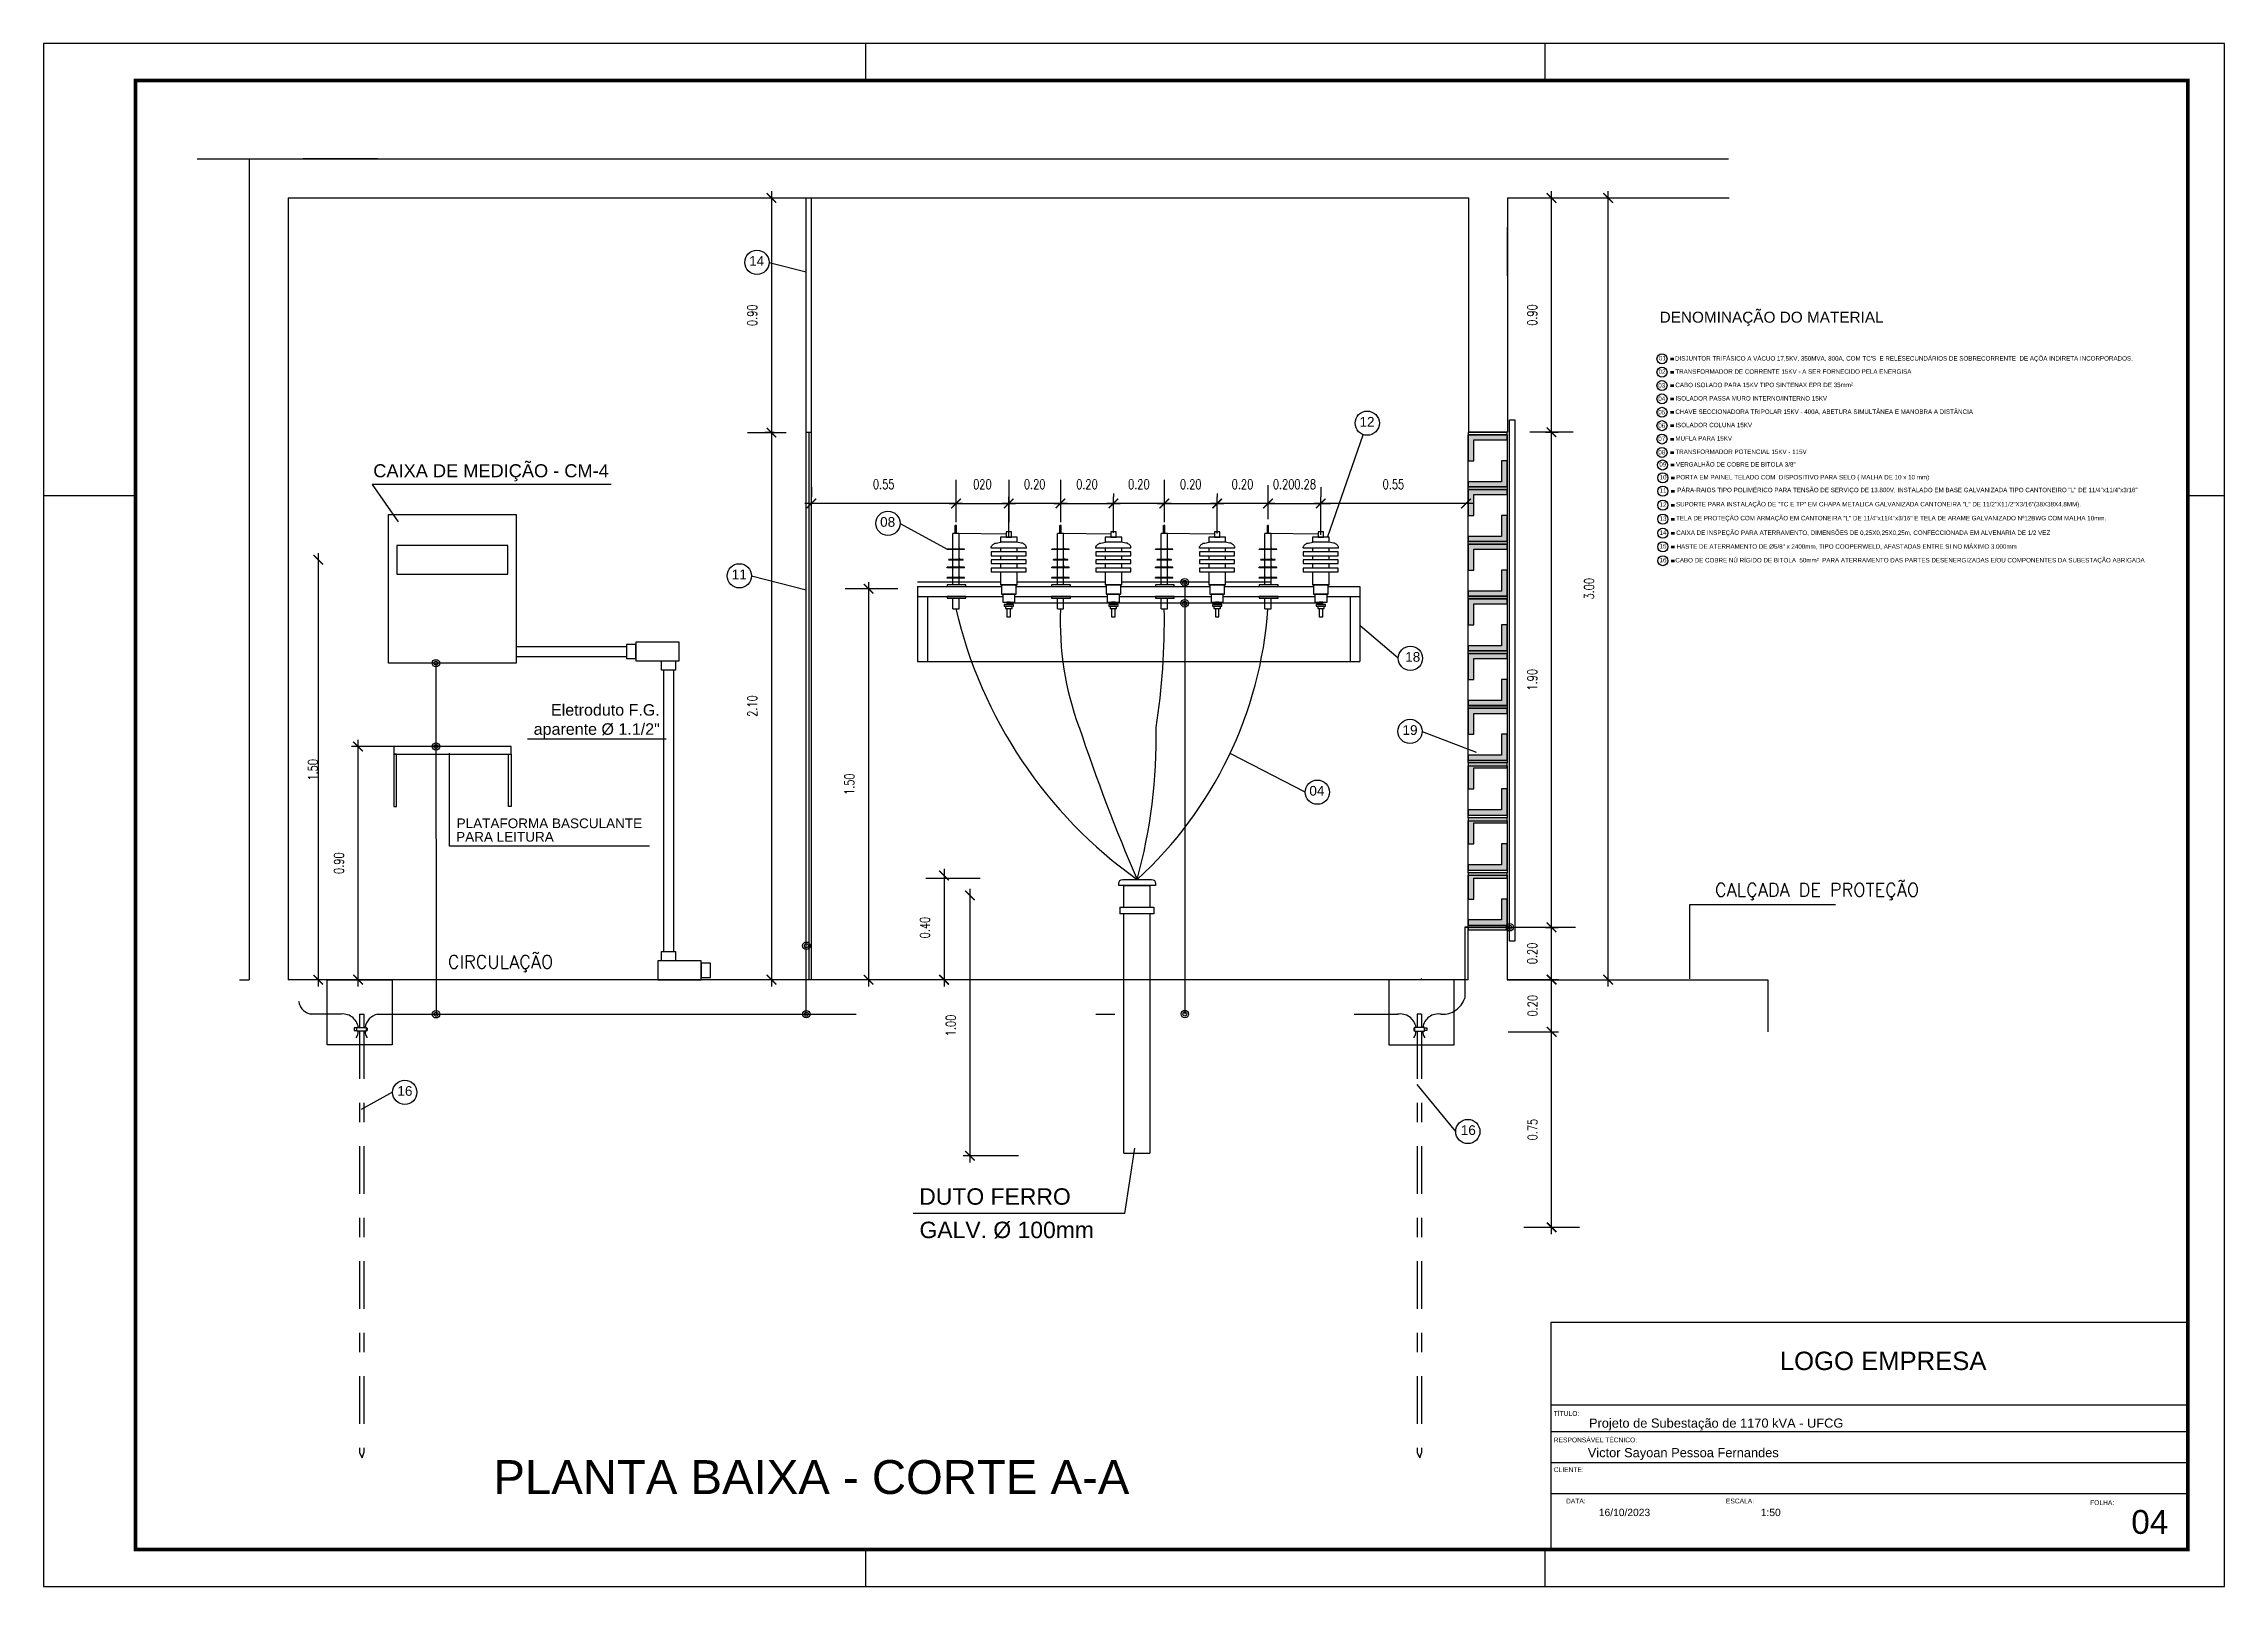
# Model space of a CAD drawing. Header units: metres. Extents: x 4188.7 to 4272.1, y 2012.8 to 2020.9.
# Drawn here: x 4224.88 to 4236.26, y 2012.8 to 2020.85 of the extents above; entities that cross this region are included whole.
import ezdxf

# ---------------------------------------------------------------- set-up
doc = ezdxf.new("R2010")
doc.units = ezdxf.units.M
doc.linetypes.add('TRAÇO-PTO_P', pattern=[0.5, 0.25, -0.125, 0, -0.125])
for name, color, linetype in [('02', 1, 'Continuous'), ('A-COTAS', 7, 'Continuous'), ('A-FORMATOINTERNO', 22, 'Continuous'), ('A-PARED', 7, 'Continuous'), ('A-PORTA', 4, 'Continuous'), ('A-TEXTO', 4, 'Continuous'), ('ARQ-FOLHA', 7, 'Continuous'), ('CONDUTOR', 5, 'Continuous'), ('CONSTRUIR', 7, 'Continuous'), ('DIVISÓRIA', 3, 'Continuous'), ('E-ALTATENSAO', 5, 'Continuous'), ('E-ATERRAMENTO', 3, 'TRAÇO-PTO_P'), ('E-CAIXAPASSAGEM', 4, 'Continuous'), ('E-CANALETA', 6, 'Continuous'), ('E-CONDULETE', 1, 'Continuous'), ('E-DIST-COMANDO', 41, 'Continuous'), ('E-ELETRODUTOPISO', 84, 'Continuous'), ('E-EQUIPAMENTOS', 130, 'Continuous'), ('E-TELAPROTEÇÃO', 2, 'Continuous'), ('FORMATO_LEGENDA', 7, 'Continuous'), ('JANELA', 7, 'Continuous'), ('TEXTO_60', 1, 'Continuous'), ('Tubulaçao', 7, 'TRAÇO-PTO_P')]:
    doc.layers.add(name, color=color, linetype=linetype)
doc.layers.add('PAREDE', color=5, linetype='Continuous', lineweight=60)
doc.layers.add('TEXTO', color=7, linetype='Continuous', lineweight=18)
doc.styles.add('ARCAD1', font='romans.shx')
doc.styles.add('arial', font='arial.ttf')
doc.styles.add('COTAS', font='romans', dxfattribs={"width": 0.75})
doc.dimstyles.new('COTAS_50', dxfattribs={"dimscale": 50, "dimtxt": 0.0001, "dimasz": 0.001, "dimexe": 0.0007, "dimexo": 0.004, "dimgap": 0.0015, "dimtad": 1, "dimzin": 0, "dimdsep": 46, "dimtxsty": 'COTAS', "dimblk1": 'ARCHTICK', "dimblk2": 'ARCHTICK', "dimsah": 1, "dimcen": 0.0002, "dimdle": 0.0007, "dimaunit": 1, "dimadec": 0, "dimazin": 0, "dimtfac": 1, "dimtix": 1, "dimtmove": 0, "dimatfit": 3, "dimldrblk": 'ARCHTICK', "dimfxl": 1, "dimtolj": 1, "dimtzin": 0, "dimarcsym": 0})

msp = doc.modelspace()

# ---------------------------------------------------------------- texts
at = {"color": 7, "style": 'arial'}
for s, height, p in [('14', 0.050504, (4228.55958, 2019.69109)), ('12', 0.050504, (4231.74578, 2018.85181)), ('08', 0.050504, (4229.24343, 2018.32924)), ('11', 0.050504, (4228.46865, 2018.05541)), ('18', 0.050504, (4231.98462, 2017.6251)), ('19', 0.050504, (4231.97046, 2017.24363)), ('04', 0.050504, (4231.48414, 2016.92646)), ('PLATAFORMA BASCULANTE', 0.0505042, (4227.03257, 2016.75684)), ('PARA LEITURA', 0.0505042, (4227.03002, 2016.68628)), ('16', 0.050504, (4226.72325, 2015.36037)), ('16', 0.050504, (4232.27466, 2015.15593))]:
    msp.add_text(s, height=height, dxfattribs=at).set_placement(p)
at = {"layer": 'A-COTAS', "style": 'ARCAD1'}
msp.add_text('CIRCULAÇÃO', height=0.067983, dxfattribs=at).set_placement((4226.98641, 2016.02511))
at = {"layer": 'A-TEXTO', "color": 3, "linetype": 'Continuous', "style": 'arial'}
for s, p in [('01', (4233.30919, 2019.19727)), ('03', (4233.30568, 2019.05531)), ('02', (4233.30731, 2019.12753)), ('04', (4233.30568, 2018.98557)), ('05', (4233.30568, 2018.91583)), ('06', (4233.30568, 2018.84609)), ('07', (4233.30568, 2018.77636)), ('08', (4233.30568, 2018.70662)), ('09', (4233.31112, 2018.64334)), ('10', (4233.31239, 2018.57636)), ('11', (4233.31239, 2018.50693)), ('12', (4233.31239, 2018.4338)), ('13', (4233.31239, 2018.36066)), ('14', (4233.31239, 2018.28719)), ('15', (4233.31239, 2018.21635)), ('16', (4233.31239, 2018.1439))]:
    msp.add_text(s, height=0.023246, dxfattribs=at).set_placement(p)
at = {"layer": 'A-TEXTO', "color": 1, "linetype": 'Continuous', "style": 'arial'}
for s, height, p in [("DISJUNTOR TRIFÁSICO A VÁCUO 17,5KV, 350MVA, 800A, COM TC'S  E RELÉSECUNDÁRIOS DE SOBRECORRENTE  DE AÇÕA INDIRETA INCORPORADOS.", 0.02324604, (4233.39319, 2019.19632)), ('TRANSFORMADOR DE CORRENTE 15KV - A SER FORNECIDO PELA ENERGISA', 0.023246, (4233.39472, 2019.12753)), ('CABO ISOLADO PARA 15KV TIPO SINTENAX EPR DE 35mm²', 0.023246, (4233.39472, 2019.0578)), ('CHAVE SECCIONADORA TRIPOLAR 15KV - 400A, ABETURA SIMULTÂNEA E MANOBRA A DISTÂNCIA', 0.023246, (4233.39455, 2018.91809)), ('ISOLADOR PASSA MURO INTERNO/INTERNO 15KV', 0.023246, (4233.39472, 2018.98806)), ('ISOLADOR COLUNA 15KV', 0.023246, (4233.39472, 2018.84858)), ('TRANSFORMADOR POTENCIAL 15KV - 115V', 0.023246, (4233.39472, 2018.7091)), ('MUFLA PARA 15KV', 0.023246, (4233.39472, 2018.77884)), ('VERGALHÃO DE COBRE DE BITOLA 3/8"', 0.023246, (4233.39776, 2018.64334)), ('PORTA EM PAINEL TELADO COM  DISPOSITIVO PARA SELO ( MALHA DE 10 x 10 mm)', 0.023246, (4233.39903, 2018.57636)), ('PÁRA-RAIOS TIPO POLIMÉRICO PARA TENSÃO DE SERVIÇO DE 13.800V, INSTALADO EM BASE GALVANIZADA TIPO CANTONEIRO "L" DE 11/4"x11/4"x3/16"', 0.02324604, (4233.40454, 2018.50974)), ('TELA DE PROTEÇÃO COM ARMAÇÃO EM CANTONEIRA "L" DE 11/4"x11/4"x3/16" E TELA DE ARAME GALVANIZADO Nº12BWG COM MALHA 10mm.', 0.02324604, (4233.39874, 2018.36297)), ('SUPORTE PARA INSTALAÇÃO DE "TC E TP" EM CHAPA METALICA GALVANIZADA CANTONEIRA "L" DE 11/2"X11/2"X3/16"(38X38X4,8MM).', 0.02324604, (4233.39802, 2018.43556)), ('CAIXA DE INSPEÇÃO PARA ATERRAMENTO, DIMENSÕES DE 0,25X0,25X0,25m, CONFECCIONADA EM ALVENARIA DE 1/2 VEZ', 0.02324604, (4233.39932, 2018.2867)), ('HASTE DE ATERRAMENTO DE Ø5/8" x 2400mm, TIPO COOPERWELD, AFASTADAS ENTRE SI NO MÁXIMO 3.000mm', 0.023246, (4233.40095, 2018.2149)), ('CABO DE COBRE NÚ RÍGIDO DE BITOLA  50mm²  PARA ATERRAMENTO DAS PARTES DESENERGIZADAS E/OU COMPONENTES DA SUBESTAÇÃO ABRIGADA ', 0.02324604, (4233.39459, 2018.14321))]:
    msp.add_text(s, height=height, dxfattribs=at).set_placement(p)
at = {"layer": 'A-TEXTO', "linetype": 'Continuous', "style": 'arial'}
msp.add_text('CAIXA DE MEDIÇÃO - CM-4', height=0.0679832, dxfattribs=at).set_placement((4226.59745, 2018.5877))
at = {"layer": 'ARQ-FOLHA', "style": 'arial'}
for s, height, p in [('LOGO EMPRESA', 0.095829, (4233.94022, 2013.92936)), ('TÍTULO:', 0.024916, (4232.75992, 2013.69012)), ('RESPONSÁVEL TÉCNICO:', 0.0249155, (4232.75992, 2013.55213)), ('Projeto de Subestação de 1170 kVA - UFCG', 0.0479145, (4232.94365, 2013.62851)), ('Victor Sayoan Pessoa Fernandes', 0.0479145, (4232.93743, 2013.47441)), ('CLIENTE:', 0.024916, (4232.75992, 2013.39713)), ('DATA:', 0.024916, (4232.82393, 2013.23342)), ('ESCALA:', 0.024916, (4233.65876, 2013.23342)), ('FOLHA:', 0.024916, (4235.55982, 2013.22473)), ('16/10/2023', 0.038332, (4232.99525, 2013.16723)), ('1:50', 0.038332, (4233.84066, 2013.16723))]:
    msp.add_text(s, height=height, dxfattribs=at).set_placement(p)
msp.add_attdef('04', (4235.77479, 2013.0744), '01', height=0.124578, dxfattribs=at)
at = {"layer": 'CONDUTOR', "color": 5, "lineweight": 20, "style": 'arial'}
msp.add_text('PLANTA BAIXA - CORTE A-A', height=0.1767563, dxfattribs=at).set_placement((4227.22442, 2013.28256))
at = {"layer": 'E-CANALETA', "style": 'ARCAD1'}
msp.add_text('CALÇADA DE PROTEÇÃO', height=0.0679832, dxfattribs=at).set_placement((4233.60116, 2016.40103))
at = {"layer": 'FORMATO_LEGENDA', "color": 7, "lineweight": 20, "insert": (4228.09315, 2017.40386), "char_height": 0.0599707, "width": 0.6903358, "attachment_point": 3, "style": 'arial'}
msp.add_mtext('Eletroduto F.G.\\Paparente %%C 1.1/2"', dxfattribs=at)
at = {"layer": 'TEXTO', "color": 7, "style": 'arial'}
msp.add_text('DENOMINAÇÃO DO MATERIAL', height=0.0572929, dxfattribs=at).set_placement((4233.31263, 2019.39424))
at = {"layer": 'TEXTO_60', "style": 'arial'}
for s, height, p in [('DUTO FERRO', 0.085659, (4229.44754, 2014.79197)), ('GALV. %%C 100mm', 0.0856588, (4229.44868, 2014.61779))]:
    msp.add_text(s, height=height, dxfattribs=at).set_placement(p)

# ---------------------------------------------------------------- blocks, each defined once
blk = doc.blocks.new('FOLHA A2')
at = {"layer": 'ARQ-FOLHA'}
for p, q in [((594, 0), (0, 0)), ((0, 0), (0, -420)), ((224, -10), (224, 0)), ((409, -10), (409, 0)), ((594, -420), (594, 0)), ((0, -123), (25, -123)), ((584, -123), (594, -123)), ((224, -420), (224, -410)), ((409, -420), (409, -410)), ((0, -420), (594, -420))]:
    blk.add_line(p, q, dxfattribs=at)
at = {"layer": 'ARQ-FOLHA', "const_width": 1}
blk.add_lwpolyline([(25, -410), (584, -410), (584, -10), (25, -10), (25, -410)], dxfattribs=at)
blk = doc.blocks.new('_ARCHTICK')
at = {"color": 0, "linetype": 'ByBlock', "const_width": 0.15}
blk.add_lwpolyline([(-0.5, -0.5), (0.5, 0.5)], dxfattribs=at)
blk = doc.blocks.new('*D57')
at = {"layer": 'A-COTAS', "color": 0, "lineweight": -2, "transparency": 16777216}
for p, q in [((4233.044, 2015.931), (4233.044, 2020.08)), ((4232.579, 2020.045), (4233.079, 2020.045))]:
    blk.add_line(p, q, dxfattribs=at)
at = {"layer": 'A-COTAS', "color": 0, "lineweight": -2, "transparency": 16777216, "xscale": 0.05, "yscale": 0.05, "zscale": 0.05}
for p, rotation in [((4233.044, 2020.045), 90), ((4233.044, 2015.966), 270)]:
    blk.add_blockref('_ARCHTICK', p, dxfattribs=dict(at, rotation=rotation))
at = {"layer": 'A-COTAS', "color": 0, "transparency": 16777216, "insert": (4232.944, 2018.006), "char_height": 0.05, "attachment_point": 5, "rotation": 90, "style": 'COTAS'}
blk.add_mtext('\\A1;3.00', dxfattribs=at)
blk = doc.blocks.new('*D58')
at = {"layer": 'A-COTAS', "color": 0, "lineweight": -2, "transparency": 16777216}
for p, q in [((4229.183, 2018.041), (4229.183, 2015.931)), ((4229.197, 2015.966), (4229.148, 2015.966))]:
    blk.add_line(p, q, dxfattribs=at)
at = {"layer": 'A-COTAS', "color": 0, "lineweight": -2, "transparency": 16777216, "xscale": 0.05, "yscale": 0.05, "zscale": 0.05}
for p, rotation in [((4229.183, 2018.006), 90), ((4229.183, 2015.966), 270)]:
    blk.add_blockref('_ARCHTICK', p, dxfattribs=dict(at, rotation=rotation))
at = {"layer": 'A-COTAS', "color": 0, "transparency": 16777216, "insert": (4229.083, 2016.986), "char_height": 0.05, "attachment_point": 5, "rotation": 90, "style": 'COTAS'}
blk.add_mtext('\\A1;1.50', dxfattribs=at)
blk = doc.blocks.new('*D59')
at = {"layer": 'A-COTAS', "color": 0, "lineweight": -2, "transparency": 16777216}
for p, q in [((4226.518, 2015.931), (4226.518, 2017.218)), ((4226.708, 2017.183), (4226.483, 2017.183))]:
    blk.add_line(p, q, dxfattribs=at)
at = {"layer": 'A-COTAS', "color": 0, "lineweight": -2, "transparency": 16777216, "xscale": 0.05, "yscale": 0.05, "zscale": 0.05}
for p, rotation in [((4226.518, 2017.183), 90), ((4226.518, 2015.966), 270)]:
    blk.add_blockref('_ARCHTICK', p, dxfattribs=dict(at, rotation=rotation))
at = {"layer": 'A-COTAS', "color": 0, "transparency": 16777216, "insert": (4226.418, 2016.574), "char_height": 0.05, "attachment_point": 5, "rotation": 90, "style": 'COTAS'}
blk.add_mtext('\\A1;0.90', dxfattribs=at)
blk = doc.blocks.new('*D60')
at = {"layer": 'A-COTAS', "color": 0, "lineweight": -2, "transparency": 16777216}
for p, q in [((4228.676, 2020.08), (4228.676, 2018.786)), ((4228.691, 2018.821), (4228.641, 2018.821))]:
    blk.add_line(p, q, dxfattribs=at)
at = {"layer": 'A-COTAS', "color": 0, "lineweight": -2, "transparency": 16777216, "xscale": 0.05, "yscale": 0.05, "zscale": 0.05}
for p, rotation in [((4228.676, 2020.045), 90), ((4228.676, 2018.821), 270)]:
    blk.add_blockref('_ARCHTICK', p, dxfattribs=dict(at, rotation=rotation))
at = {"layer": 'A-COTAS', "color": 0, "transparency": 16777216, "insert": (4228.576, 2019.433), "char_height": 0.05, "attachment_point": 5, "rotation": 90, "style": 'COTAS'}
blk.add_mtext('\\A1;0.90', dxfattribs=at)
blk = doc.blocks.new('*D61')
at = {"layer": 'A-COTAS', "color": 0, "lineweight": -2, "transparency": 16777216}
for p, q in [((4228.676, 2018.856), (4228.676, 2015.931)), ((4228.691, 2015.966), (4228.641, 2015.966))]:
    blk.add_line(p, q, dxfattribs=at)
at = {"layer": 'A-COTAS', "color": 0, "lineweight": -2, "transparency": 16777216, "xscale": 0.05, "yscale": 0.05, "zscale": 0.05}
for p, rotation in [((4228.676, 2018.821), 90), ((4228.676, 2015.966), 270)]:
    blk.add_blockref('_ARCHTICK', p, dxfattribs=dict(at, rotation=rotation))
at = {"layer": 'A-COTAS', "color": 0, "transparency": 16777216, "insert": (4228.576, 2017.394), "char_height": 0.05, "attachment_point": 5, "rotation": 90, "style": 'COTAS'}
blk.add_mtext('\\A1;2.10', dxfattribs=at)
blk = doc.blocks.new('*D62')
at = {"layer": 'A-COTAS', "color": 0, "lineweight": -2, "transparency": 16777216}
for p, q in [((4231.544, 2018.536), (4231.544, 2018.486)), ((4232.337, 2018.451), (4231.509, 2018.451))]:
    blk.add_line(p, q, dxfattribs=at)
at = {"layer": 'A-COTAS', "color": 0, "lineweight": -2, "transparency": 16777216, "xscale": 0.05, "yscale": 0.05, "zscale": 0.05, "rotation": 180}
blk.add_blockref('_ARCHTICK', (4231.544, 2018.451), dxfattribs=at)
at = {"layer": 'A-COTAS', "color": 0, "lineweight": -2, "transparency": 16777216, "xscale": 0.05, "yscale": 0.05, "zscale": 0.05}
blk.add_blockref('_ARCHTICK', (4232.302, 2018.451), dxfattribs=at)
at = {"layer": 'A-COTAS', "color": 0, "transparency": 16777216, "insert": (4231.923, 2018.551), "char_height": 0.05, "attachment_point": 5, "style": 'COTAS'}
blk.add_mtext('\\A1;0.55', dxfattribs=at)
blk = doc.blocks.new('*D63')
at = {"layer": 'A-COTAS', "color": 0, "lineweight": -2, "transparency": 16777216}
for p, q in [((4229.915, 2018.503), (4229.915, 2018.486)), ((4229.604, 2018.451), (4229.95, 2018.451))]:
    blk.add_line(p, q, dxfattribs=at)
at = {"layer": 'A-COTAS', "color": 0, "lineweight": -2, "transparency": 16777216, "xscale": 0.05, "yscale": 0.05, "zscale": 0.05, "rotation": 180}
blk.add_blockref('_ARCHTICK', (4229.639, 2018.451), dxfattribs=at)
at = {"layer": 'A-COTAS', "color": 0, "lineweight": -2, "transparency": 16777216, "xscale": 0.05, "yscale": 0.05, "zscale": 0.05}
blk.add_blockref('_ARCHTICK', (4229.915, 2018.451), dxfattribs=at)
at = {"layer": 'A-COTAS', "color": 0, "transparency": 16777216, "insert": (4229.777, 2018.551), "char_height": 0.05, "attachment_point": 5, "style": 'COTAS'}
blk.add_mtext('\\A1;020', dxfattribs=at)
blk = doc.blocks.new('*D64')
at = {"layer": 'A-COTAS', "color": 0, "lineweight": -2, "transparency": 16777216}
for p, q in [((4230.461, 2018.503), (4230.461, 2018.486)), ((4230.15, 2018.451), (4230.496, 2018.451))]:
    blk.add_line(p, q, dxfattribs=at)
at = {"layer": 'A-COTAS', "color": 0, "lineweight": -2, "transparency": 16777216, "xscale": 0.05, "yscale": 0.05, "zscale": 0.05, "rotation": 180}
blk.add_blockref('_ARCHTICK', (4230.185, 2018.451), dxfattribs=at)
at = {"layer": 'A-COTAS', "color": 0, "lineweight": -2, "transparency": 16777216, "xscale": 0.05, "yscale": 0.05, "zscale": 0.05}
blk.add_blockref('_ARCHTICK', (4230.461, 2018.451), dxfattribs=at)
at = {"layer": 'A-COTAS', "color": 0, "transparency": 16777216, "insert": (4230.323, 2018.551), "char_height": 0.05, "attachment_point": 5, "style": 'COTAS'}
blk.add_mtext('\\A1;0.20', dxfattribs=at)
blk = doc.blocks.new('*D65')
at = {"layer": 'A-COTAS', "color": 0, "lineweight": -2, "transparency": 16777216}
for p, q in [((4231.003, 2018.503), (4231.003, 2018.486)), ((4230.692, 2018.451), (4231.038, 2018.451))]:
    blk.add_line(p, q, dxfattribs=at)
at = {"layer": 'A-COTAS', "color": 0, "lineweight": -2, "transparency": 16777216, "xscale": 0.05, "yscale": 0.05, "zscale": 0.05, "rotation": 180}
blk.add_blockref('_ARCHTICK', (4230.727, 2018.451), dxfattribs=at)
at = {"layer": 'A-COTAS', "color": 0, "lineweight": -2, "transparency": 16777216, "xscale": 0.05, "yscale": 0.05, "zscale": 0.05}
blk.add_blockref('_ARCHTICK', (4231.003, 2018.451), dxfattribs=at)
at = {"layer": 'A-COTAS', "color": 0, "transparency": 16777216, "insert": (4230.865, 2018.551), "char_height": 0.05, "attachment_point": 5, "style": 'COTAS'}
blk.add_mtext('\\A1;0.20', dxfattribs=at)
blk = doc.blocks.new('*D66')
at = {"layer": 'A-COTAS', "color": 0, "lineweight": -2, "transparency": 16777216}
for p, q in [((4231.544, 2018.288), (4231.544, 2018.486)), ((4231.268, 2018.451), (4231.218, 2018.451)), ((4231.268, 2018.451), (4231.544, 2018.451)), ((4231.544, 2018.451), (4231.594, 2018.451))]:
    blk.add_line(p, q, dxfattribs=at)
at = {"layer": 'A-COTAS', "color": 0, "lineweight": -2, "transparency": 16777216, "xscale": 0.05, "yscale": 0.05, "zscale": 0.05}
blk.add_blockref('_ARCHTICK', (4231.268, 2018.451), dxfattribs=at)
at = {"layer": 'A-COTAS', "color": 0, "lineweight": -2, "transparency": 16777216, "xscale": 0.05, "yscale": 0.05, "zscale": 0.05, "rotation": 180}
blk.add_blockref('_ARCHTICK', (4231.544, 2018.451), dxfattribs=at)
at = {"layer": 'A-COTAS', "color": 0, "transparency": 16777216, "insert": (4231.406, 2018.551), "char_height": 0.05, "attachment_point": 5, "style": 'COTAS'}
blk.add_mtext('\\A1;0.200.28', dxfattribs=at)
blk = doc.blocks.new('*D67')
at = {"layer": 'A-COTAS', "color": 0, "lineweight": -2, "transparency": 16777216}
for p, q in [((4231.003, 2018.294), (4231.003, 2018.486)), ((4231.303, 2018.451), (4230.968, 2018.451))]:
    blk.add_line(p, q, dxfattribs=at)
at = {"layer": 'A-COTAS', "color": 0, "lineweight": -2, "transparency": 16777216, "xscale": 0.05, "yscale": 0.05, "zscale": 0.05, "rotation": 180}
blk.add_blockref('_ARCHTICK', (4231.003, 2018.451), dxfattribs=at)
at = {"layer": 'A-COTAS', "color": 0, "lineweight": -2, "transparency": 16777216, "xscale": 0.05, "yscale": 0.05, "zscale": 0.05}
blk.add_blockref('_ARCHTICK', (4231.268, 2018.451), dxfattribs=at)
at = {"layer": 'A-COTAS', "color": 0, "transparency": 16777216, "insert": (4231.135, 2018.551), "char_height": 0.05, "attachment_point": 5, "style": 'COTAS'}
blk.add_mtext('\\A1;0.20', dxfattribs=at)
blk = doc.blocks.new('*D72')
at = {"layer": 'A-COTAS', "color": 0, "lineweight": -2, "transparency": 16777216}
for p, q in [((4230.461, 2018.297), (4230.461, 2018.486)), ((4230.762, 2018.451), (4230.426, 2018.451))]:
    blk.add_line(p, q, dxfattribs=at)
at = {"layer": 'A-COTAS', "color": 0, "lineweight": -2, "transparency": 16777216, "xscale": 0.05, "yscale": 0.05, "zscale": 0.05, "rotation": 180}
blk.add_blockref('_ARCHTICK', (4230.461, 2018.451), dxfattribs=at)
at = {"layer": 'A-COTAS', "color": 0, "lineweight": -2, "transparency": 16777216, "xscale": 0.05, "yscale": 0.05, "zscale": 0.05}
blk.add_blockref('_ARCHTICK', (4230.727, 2018.451), dxfattribs=at)
at = {"layer": 'A-COTAS', "color": 0, "transparency": 16777216, "insert": (4230.594, 2018.551), "char_height": 0.05, "attachment_point": 5, "style": 'COTAS'}
blk.add_mtext('\\A1;0.20', dxfattribs=at)
blk = doc.blocks.new('*D73')
at = {"layer": 'A-COTAS', "color": 0, "lineweight": -2, "transparency": 16777216}
for p, q in [((4229.915, 2018.281), (4229.915, 2018.486)), ((4230.22, 2018.451), (4229.88, 2018.451))]:
    blk.add_line(p, q, dxfattribs=at)
at = {"layer": 'A-COTAS', "color": 0, "lineweight": -2, "transparency": 16777216, "xscale": 0.05, "yscale": 0.05, "zscale": 0.05, "rotation": 180}
blk.add_blockref('_ARCHTICK', (4229.915, 2018.451), dxfattribs=at)
at = {"layer": 'A-COTAS', "color": 0, "lineweight": -2, "transparency": 16777216, "xscale": 0.05, "yscale": 0.05, "zscale": 0.05}
blk.add_blockref('_ARCHTICK', (4230.185, 2018.451), dxfattribs=at)
at = {"layer": 'A-COTAS', "color": 0, "transparency": 16777216, "insert": (4230.05, 2018.551), "char_height": 0.05, "attachment_point": 5, "style": 'COTAS'}
blk.add_mtext('\\A1;0.20', dxfattribs=at)
blk = doc.blocks.new('*D74')
at = {"layer": 'A-COTAS', "color": 0, "lineweight": -2, "transparency": 16777216}
for p, q in [((4228.885, 2018.536), (4228.885, 2018.486)), ((4229.674, 2018.451), (4228.85, 2018.451))]:
    blk.add_line(p, q, dxfattribs=at)
at = {"layer": 'A-COTAS', "color": 0, "lineweight": -2, "transparency": 16777216, "xscale": 0.05, "yscale": 0.05, "zscale": 0.05, "rotation": 180}
blk.add_blockref('_ARCHTICK', (4228.885, 2018.451), dxfattribs=at)
at = {"layer": 'A-COTAS', "color": 0, "lineweight": -2, "transparency": 16777216, "xscale": 0.05, "yscale": 0.05, "zscale": 0.05}
blk.add_blockref('_ARCHTICK', (4229.639, 2018.451), dxfattribs=at)
at = {"layer": 'A-COTAS', "color": 0, "transparency": 16777216, "insert": (4229.262, 2018.551), "char_height": 0.05, "attachment_point": 5, "style": 'COTAS'}
blk.add_mtext('\\A1;0.55', dxfattribs=at)
blk = doc.blocks.new('*D75')
at = {"layer": 'A-COTAS', "color": 0, "lineweight": -2, "transparency": 16777216}
for p, q in [((4229.712, 2016.441), (4229.712, 2015.012)), ((4229.966, 2015.047), (4229.677, 2015.047))]:
    blk.add_line(p, q, dxfattribs=at)
at = {"layer": 'A-COTAS', "color": 0, "lineweight": -2, "transparency": 16777216, "xscale": 0.05, "yscale": 0.05, "zscale": 0.05}
for p, rotation in [((4229.712, 2016.406), 90), ((4229.712, 2015.047), 270)]:
    blk.add_blockref('_ARCHTICK', p, dxfattribs=dict(at, rotation=rotation))
at = {"layer": 'A-COTAS', "color": 0, "transparency": 16777216, "insert": (4229.612, 2015.727), "char_height": 0.05, "attachment_point": 5, "rotation": 90, "style": 'COTAS'}
blk.add_mtext('\\A1;1.00', dxfattribs=at)
blk = doc.blocks.new('*D76')
at = {"layer": 'A-COTAS', "color": 0, "lineweight": -2, "transparency": 16777216}
for p, q in [((4232.522, 2015.967), (4232.784, 2015.967)), ((4232.749, 2015.659), (4232.749, 2016.002))]:
    blk.add_line(p, q, dxfattribs=at)
at = {"layer": 'A-COTAS', "color": 0, "lineweight": -2, "transparency": 16777216, "xscale": 0.05, "yscale": 0.05, "zscale": 0.05}
for p, rotation in [((4232.749, 2015.967), 90), ((4232.749, 2015.694), 270)]:
    blk.add_blockref('_ARCHTICK', p, dxfattribs=dict(at, rotation=rotation))
at = {"layer": 'A-COTAS', "color": 0, "transparency": 16777216, "insert": (4232.649, 2015.83), "char_height": 0.05, "attachment_point": 5, "rotation": 90, "style": 'COTAS'}
blk.add_mtext('\\A1;0.20', dxfattribs=at)
blk = doc.blocks.new('*D77')
at = {"layer": 'A-COTAS', "color": 0, "lineweight": -2, "transparency": 16777216}
for p, q in [((4232.522, 2015.694), (4232.784, 2015.694)), ((4232.749, 2014.639), (4232.749, 2015.729))]:
    blk.add_line(p, q, dxfattribs=at)
at = {"layer": 'A-COTAS', "color": 0, "lineweight": -2, "transparency": 16777216, "xscale": 0.05, "yscale": 0.05, "zscale": 0.05}
for p, rotation in [((4232.749, 2015.694), 90), ((4232.749, 2014.674), 270)]:
    blk.add_blockref('_ARCHTICK', p, dxfattribs=dict(at, rotation=rotation))
at = {"layer": 'A-COTAS', "color": 0, "transparency": 16777216, "insert": (4232.649, 2015.184), "char_height": 0.05, "attachment_point": 5, "rotation": 90, "style": 'COTAS'}
blk.add_mtext('\\A1;0.75', dxfattribs=at)
blk = doc.blocks.new('*D68')
at = {"layer": 'A-COTAS', "color": 0, "lineweight": -2, "transparency": 16777216}
for p, q in [((4232.717, 2016.239), (4232.783, 2016.239)), ((4232.748, 2015.932), (4232.748, 2016.274))]:
    blk.add_line(p, q, dxfattribs=at)
at = {"layer": 'A-COTAS', "color": 0, "lineweight": -2, "transparency": 16777216, "xscale": 0.05, "yscale": 0.05, "zscale": 0.05}
for p, rotation in [((4232.748, 2016.239), 90), ((4232.748, 2015.967), 270)]:
    blk.add_blockref('_ARCHTICK', p, dxfattribs=dict(at, rotation=rotation))
at = {"layer": 'A-COTAS', "color": 0, "transparency": 16777216, "insert": (4232.648, 2016.103), "char_height": 0.05, "attachment_point": 5, "rotation": 90, "style": 'COTAS'}
blk.add_mtext('\\A1;0.20', dxfattribs=at)
blk = doc.blocks.new('*D69')
at = {"layer": 'A-COTAS', "color": 0, "lineweight": -2, "transparency": 16777216}
for p, q in [((4232.748, 2018.788), (4232.748, 2020.08)), ((4232.666, 2020.045), (4232.783, 2020.045))]:
    blk.add_line(p, q, dxfattribs=at)
at = {"layer": 'A-COTAS', "color": 0, "lineweight": -2, "transparency": 16777216, "xscale": 0.05, "yscale": 0.05, "zscale": 0.05}
for p, rotation in [((4232.748, 2020.045), 90), ((4232.748, 2018.823), 270)]:
    blk.add_blockref('_ARCHTICK', p, dxfattribs=dict(at, rotation=rotation))
at = {"layer": 'A-COTAS', "color": 0, "transparency": 16777216, "insert": (4232.648, 2019.434), "char_height": 0.05, "attachment_point": 5, "rotation": 90, "style": 'COTAS'}
blk.add_mtext('\\A1;0.90', dxfattribs=at)
blk = doc.blocks.new('*D70')
at = {"layer": 'A-COTAS', "color": 0, "lineweight": -2, "transparency": 16777216}
for p, q in [((4232.717, 2018.823), (4232.783, 2018.823)), ((4232.748, 2016.204), (4232.748, 2018.858))]:
    blk.add_line(p, q, dxfattribs=at)
at = {"layer": 'A-COTAS', "color": 0, "lineweight": -2, "transparency": 16777216, "xscale": 0.05, "yscale": 0.05, "zscale": 0.05}
for p, rotation in [((4232.748, 2018.823), 90), ((4232.748, 2016.239), 270)]:
    blk.add_blockref('_ARCHTICK', p, dxfattribs=dict(at, rotation=rotation))
at = {"layer": 'A-COTAS', "color": 0, "transparency": 16777216, "insert": (4232.648, 2017.531), "char_height": 0.05, "attachment_point": 5, "rotation": 90, "style": 'COTAS'}
blk.add_mtext('\\A1;1.90', dxfattribs=at)
blk = doc.blocks.new('*D71')
at = {"layer": 'A-COTAS', "color": 0, "lineweight": -2, "transparency": 16777216}
for p, q in [((4229.577, 2016.545), (4229.577, 2015.931)), ((4229.831, 2015.966), (4229.542, 2015.966))]:
    blk.add_line(p, q, dxfattribs=at)
at = {"layer": 'A-COTAS', "color": 0, "lineweight": -2, "transparency": 16777216, "xscale": 0.05, "yscale": 0.05, "zscale": 0.05}
for p, rotation in [((4229.577, 2016.51), 90), ((4229.577, 2015.966), 270)]:
    blk.add_blockref('_ARCHTICK', p, dxfattribs=dict(at, rotation=rotation))
at = {"layer": 'A-COTAS', "color": 0, "transparency": 16777216, "insert": (4229.477, 2016.238), "char_height": 0.05, "attachment_point": 5, "rotation": 90, "style": 'COTAS'}
blk.add_mtext('\\A1;0.40', dxfattribs=at)
blk = doc.blocks.new('*D78')
at = {"layer": 'A-COTAS', "color": 0, "lineweight": -2, "transparency": 16777216}
for p, q in [((4226.31, 2018.192), (4226.31, 2015.931)), ((4226.521, 2015.966), (4226.275, 2015.966))]:
    blk.add_line(p, q, dxfattribs=at)
at = {"layer": 'A-COTAS', "color": 0, "lineweight": -2, "transparency": 16777216, "xscale": 0.05, "yscale": 0.05, "zscale": 0.05}
for p, rotation in [((4226.31, 2018.157), 90), ((4226.31, 2015.966), 270)]:
    blk.add_blockref('_ARCHTICK', p, dxfattribs=dict(at, rotation=rotation))
at = {"layer": 'A-COTAS', "color": 0, "transparency": 16777216, "insert": (4226.282, 2017.061), "char_height": 0.05, "attachment_point": 5, "rotation": 90, "style": 'COTAS'}
blk.add_mtext('\\A1;1.50', dxfattribs=at)

# ---------------------------------------------------------------- dimensions: what is measured, and where the dimension line sits
at = {"layer": 'A-COTAS'}
for base, p1, p2, angle, text, picture, middle in [((4228.67627, 2018.82131), (4228.42118, 2020.04501), (4228.89071, 2018.82131), 90, '0.90', '*D60', (4228.57627, 2019.43316)), ((4233.04423, 2020.04501), (4232.76227, 2015.96602), (4232.37857, 2020.04501), 90, '3.00', '*D57', (4232.94423, 2018.00551)), ((4232.74799, 2020.04501), (4232.51683, 2018.8228), (4232.46582, 2020.04501), 90, '0.90', '*D69', (4232.64799, 2019.4339)), ((4228.67627, 2015.96602), (4228.42118, 2018.82131), (4228.89071, 2015.96602), 90, '2.10', '*D61', (4228.57627, 2017.39366)), ((4232.74799, 2018.8228), (4232.51732, 2016.23944), (4232.51683, 2018.8228), 90, '1.90', '*D70', (4232.64799, 2017.53112)), ((4228.88512, 2018.45099), (4229.63883, 2018.33573), (4228.88512, 2018.33573), 180, '0.55', '*D74', (4229.26197, 2018.55099)), ((4229.91506, 2018.45099), (4229.63883, 2018.29494), (4229.91506, 2018.30284), 180, '020', '*D63', (4229.77695, 2018.55099)), ((4229.91506, 2018.45099), (4230.18498, 2018.33573), (4229.91506, 2018.08071), 180, '0.20', '*D73', (4230.05002, 2018.55099)), ((4230.46121, 2018.45099), (4230.18498, 2018.29494), (4230.46121, 2018.30284), 180, '0.20', '*D64', (4230.32309, 2018.55099)), ((4230.46121, 2018.45099), (4230.72656, 2018.33573), (4230.46121, 2018.09742), 180, '0.20', '*D72', (4230.59389, 2018.55099)), ((4231.00279, 2018.45099), (4230.72656, 2018.29494), (4231.00279, 2018.30284), 180, '0.20', '*D65', (4230.86468, 2018.55099)), ((4231.00279, 2018.45099), (4231.26815, 2018.33573), (4231.00279, 2018.09438), 180, '0.20', '*D67', (4231.13547, 2018.55099)), ((4231.54437, 2018.45099), (4231.26815, 2018.29494), (4231.54437, 2018.08801), 180, '0.20<>', '*D66', (4231.40626, 2018.55099)), ((4231.54437, 2018.45099), (4232.30163, 2018.33583), (4231.54437, 2018.33573), 180, '0.55', '*D62', (4231.923, 2018.55099)), ((4229.18303, 2015.96602), (4229.39747, 2018.00551), (4229.39747, 2015.96602), 90, '1.50', '*D58', (4229.08303, 2016.98576)), ((4226.51824, 2017.18292), (4226.80041, 2015.96602), (4226.90798, 2017.18292), 90, '0.90', '*D59', (4226.41824, 2016.57447)), ((4229.57748, 2015.96602), (4230.36504, 2016.50988), (4230.03144, 2015.96602), 90, '0.40', '*D71', (4229.47748, 2016.23795)), ((4229.7123, 2015.04672), (4229.92675, 2016.40638), (4230.16627, 2015.04672), 90, '1.00', '*D75', (4229.6123, 2015.72655)), ((4232.74799, 2016.23944), (4232.84694, 2015.96663), (4232.51732, 2016.23944), 90, '0.20', '*D68', (4232.64799, 2016.10303)), ((4232.7486, 2015.96666), (4232.46643, 2015.69408), (4232.32236, 2015.96666), 90, '0.20', '*D76', (4232.6486, 2015.83037)), ((4232.7486, 2015.69408), (4232.46643, 2014.67369), (4232.32236, 2015.69408), 90, '0.75', '*D77', (4232.6486, 2015.18389))]:
    dim = msp.add_linear_dim(base=base, p1=p1, p2=p2, angle=angle, text=text, dimstyle='COTAS_50', override={"dimtxt": 0.001, "dimse1": 1, "dimtmove": 1}, dxfattribs=at)
    dim.commit()
    dim.dimension.update_dxf_attribs({"geometry": picture, "text_midpoint": middle})
dim = msp.add_linear_dim(base=(4226.31019, 2015.96602), p1=(4226.72067, 2018.15695), p2=(4226.72067, 2015.96602), angle=90, text='1.50', dimstyle='COTAS_50', override={"dimtxt": 0.001, "dimse1": 1, "dimtmove": 1}, dxfattribs=at)
dim.commit()
dim.dimension.update_dxf_attribs({"geometry": '*D78', "text_midpoint": (4226.38182, 2017.06149), "dimtype": 160})

# ---------------------------------------------------------------- hatches: boundary and pattern name
at = {"layer": 'E-CONDULETE', "ltscale": 5}
for points in [[(4232.31342, 2017.09586), (4232.51694, 2017.09586), (4232.51694, 2017.08275), (4232.31342, 2017.08275)], [(4232.51673, 2016.24025), (4232.31321, 2016.24025), (4232.31321, 2016.22714), (4232.51673, 2016.22714)], [(4232.51685, 2016.23927), (4232.31333, 2016.23927), (4232.31333, 2016.22616), (4232.51685, 2016.22616)]]:
    msp.add_hatch(color=256, dxfattribs=at).paths.add_polyline_path(points)
at = {"layer": 'E-DIST-COMANDO', "ltscale": 10}
h = msp.add_hatch(color=256, dxfattribs=at)
h.paths.add_polyline_path([(4232.34306, 2018.78294), (4232.51678, 2018.78294), (4232.51678, 2018.80969), (4232.31332, 2018.80969), (4232.31305, 2018.67373), (4232.34306, 2018.67373)])
h.paths.add_polyline_path([(4232.51678, 2018.67373), (4232.48677, 2018.67373), (4232.48677, 2018.56451), (4232.31305, 2018.56451), (4232.31347, 2018.53776), (4232.51678, 2018.53776)])
h = msp.add_hatch(color=256, dxfattribs=at)
h.paths.add_polyline_path([(4232.34349, 2018.49742), (4232.51722, 2018.49742), (4232.51722, 2018.52416), (4232.31375, 2018.52416), (4232.31348, 2018.3882), (4232.34349, 2018.3882)])
h.paths.add_polyline_path([(4232.51722, 2018.3882), (4232.4872, 2018.3882), (4232.4872, 2018.27898), (4232.31348, 2018.27898), (4232.31391, 2018.25223), (4232.51722, 2018.25223)])
h = msp.add_hatch(color=256, dxfattribs=at)
h.paths.add_polyline_path([(4232.34349, 2018.21189), (4232.51722, 2018.21189), (4232.51722, 2018.23863), (4232.31375, 2018.23863), (4232.31348, 2018.10267), (4232.34349, 2018.10267)])
h.paths.add_polyline_path([(4232.51722, 2018.10267), (4232.4872, 2018.10267), (4232.4872, 2017.99345), (4232.31348, 2017.99345), (4232.31391, 2017.9667), (4232.51722, 2017.9667)])
h = msp.add_hatch(color=256, dxfattribs=at)
h.paths.add_polyline_path([(4232.34306, 2017.92685), (4232.51678, 2017.92685), (4232.51678, 2017.95359), (4232.31332, 2017.95359), (4232.31305, 2017.81763), (4232.34306, 2017.81763)])
h.paths.add_polyline_path([(4232.51678, 2017.81763), (4232.48677, 2017.81763), (4232.48677, 2017.70841), (4232.31305, 2017.70841), (4232.31347, 2017.68166), (4232.51678, 2017.68166)])
h = msp.add_hatch(color=256, dxfattribs=at)
h.paths.add_polyline_path([(4232.34306, 2017.64132), (4232.51678, 2017.64132), (4232.51678, 2017.66807), (4232.31332, 2017.66807), (4232.31305, 2017.5321), (4232.34306, 2017.5321)])
h.paths.add_polyline_path([(4232.51678, 2017.5321), (4232.48677, 2017.5321), (4232.48677, 2017.42288), (4232.31305, 2017.42288), (4232.31347, 2017.39613), (4232.51678, 2017.39613)])
h = msp.add_hatch(color=256, dxfattribs=at)
h.paths.add_polyline_path([(4232.34306, 2017.35579), (4232.51678, 2017.35579), (4232.51678, 2017.38254), (4232.31332, 2017.38254), (4232.31305, 2017.24657), (4232.34306, 2017.24657)])
h.paths.add_polyline_path([(4232.51678, 2017.24657), (4232.48677, 2017.24657), (4232.48677, 2017.13735), (4232.31305, 2017.13735), (4232.31347, 2017.1106), (4232.51678, 2017.1106)])
h = msp.add_hatch(color=256, dxfattribs=at)
h.paths.add_polyline_path([(4232.34285, 2017.07075), (4232.51657, 2017.07075), (4232.51657, 2017.0975), (4232.3131, 2017.0975), (4232.31283, 2016.96153), (4232.34285, 2016.96153)])
h.paths.add_polyline_path([(4232.51657, 2016.96153), (4232.48656, 2016.96153), (4232.48656, 2016.85231), (4232.31283, 2016.85231), (4232.31326, 2016.82556), (4232.51657, 2016.82556)])
h = msp.add_hatch(color=256, dxfattribs=at)
h.paths.add_polyline_path([(4232.3426, 2016.78375), (4232.51632, 2016.78375), (4232.51632, 2016.8105), (4232.31285, 2016.8105), (4232.31258, 2016.67453), (4232.3426, 2016.67453)])
h.paths.add_polyline_path([(4232.51632, 2016.67453), (4232.48631, 2016.67453), (4232.48631, 2016.56531), (4232.31258, 2016.56531), (4232.31301, 2016.53856), (4232.51632, 2016.53856)])
h = msp.add_hatch(color=256, dxfattribs=at)
h.paths.add_polyline_path([(4232.34278, 2016.49626), (4232.5165, 2016.49626), (4232.5165, 2016.523), (4232.31303, 2016.523), (4232.31277, 2016.38704), (4232.34278, 2016.38704)])
h.paths.add_polyline_path([(4232.5165, 2016.38704), (4232.48649, 2016.38704), (4232.48649, 2016.27782), (4232.31277, 2016.27782), (4232.31319, 2016.25107), (4232.5165, 2016.25107)])

# ---------------------------------------------------------------- linework, layer by layer
at = {"color": 7}
for p, q in [((4228.6633, 2019.70913), (4228.85792, 2019.65959)), ((4231.76268, 2018.80656), (4231.57814, 2018.27704)), ((4229.3473, 2018.34728), (4229.59328, 2018.21336)), ((4228.57179, 2018.07345), (4228.85792, 2018.00062)), ((4231.94842, 2017.64314), (4231.74856, 2017.81232)), ((4232.07271, 2017.26167), (4232.35404, 2017.15261)), ((4231.46231, 2016.9445), (4231.074, 2017.14527)), ((4232.24794, 2015.17397), (4232.04754, 2015.41919)), ((4226.69853, 2015.37841), (4226.53499, 2015.28799)), ((4230.52076, 2014.74546), (4230.57275, 2015.08688)), ((4230.52076, 2014.74546), (4229.41548, 2014.74546))]:
    msp.add_line(p, q, dxfattribs=at)
for p, q in [((4227.83887, 2018.55059), (4226.59162, 2018.55059)), ((4226.59162, 2018.55059), (4226.72752, 2018.35443)), ((4227.40251, 2017.2224), (4228.12575, 2017.2224)), ((4226.99568, 2016.66199), (4226.99568, 2017.14768)), ((4228.03956, 2016.66199), (4226.99568, 2016.66199))]:
    msp.add_line(p, q)
at = {"color": 4}
for p, q in [((4229.62252, 2018.07059), (4229.62252, 2018.29494)), ((4229.65515, 2018.29494), (4229.62252, 2018.29494)), ((4229.63543, 2018.29494), (4229.63543, 2018.33573)), ((4229.64223, 2018.33573), (4229.63543, 2018.33573)), ((4229.64223, 2018.29494), (4229.64223, 2018.33573)), ((4229.65515, 2018.07059), (4229.65515, 2018.29494)), ((4230.2013, 2018.29494), (4230.16867, 2018.29494)), ((4230.16867, 2018.07059), (4230.16867, 2018.29494)), ((4230.18838, 2018.33573), (4230.18158, 2018.33573)), ((4230.18158, 2018.29494), (4230.18158, 2018.33573)), ((4230.18838, 2018.29494), (4230.18838, 2018.33573)), ((4230.2013, 2018.07059), (4230.2013, 2018.29494)), ((4230.74288, 2018.29494), (4230.71025, 2018.29494)), ((4230.71025, 2018.07059), (4230.71025, 2018.29494)), ((4230.72996, 2018.33573), (4230.72317, 2018.33573)), ((4230.72317, 2018.29494), (4230.72317, 2018.33573)), ((4230.72996, 2018.29494), (4230.72996, 2018.33573)), ((4230.74288, 2018.07059), (4230.74288, 2018.29494)), ((4231.28446, 2018.29494), (4231.25183, 2018.29494)), ((4231.25183, 2018.07059), (4231.25183, 2018.29494)), ((4231.27155, 2018.33573), (4231.26475, 2018.33573)), ((4231.26475, 2018.29494), (4231.26475, 2018.33573)), ((4231.27155, 2018.29494), (4231.27155, 2018.33573)), ((4231.28446, 2018.07059), (4231.28446, 2018.29494)), ((4229.59328, 2018.20996), (4229.59328, 2018.21336)), ((4229.61572, 2018.21336), (4229.59328, 2018.21336)), ((4229.68438, 2018.20996), (4229.59328, 2018.20996)), ((4229.61572, 2018.15897), (4229.60144, 2018.15897)), ((4229.60144, 2018.15557), (4229.60144, 2018.15897)), ((4229.67622, 2018.15557), (4229.60144, 2018.15557)), ((4229.68438, 2018.21336), (4229.61572, 2018.21336)), ((4229.67622, 2018.15897), (4229.61572, 2018.15897)), ((4229.67622, 2018.15557), (4229.67622, 2018.15897)), ((4229.68438, 2018.20996), (4229.68438, 2018.21336)), ((4230.16187, 2018.21336), (4230.13943, 2018.21336)), ((4230.13943, 2018.20996), (4230.13943, 2018.21336)), ((4230.23053, 2018.20996), (4230.13943, 2018.20996)), ((4230.16187, 2018.15897), (4230.14759, 2018.15897)), ((4230.14759, 2018.15557), (4230.14759, 2018.15897)), ((4230.22237, 2018.15557), (4230.14759, 2018.15557)), ((4230.23053, 2018.21336), (4230.16187, 2018.21336)), ((4230.22237, 2018.15897), (4230.16187, 2018.15897)), ((4230.22237, 2018.15557), (4230.22237, 2018.15897)), ((4230.23053, 2018.20996), (4230.23053, 2018.21336)), ((4230.70345, 2018.21336), (4230.68102, 2018.21336)), ((4230.68102, 2018.20996), (4230.68102, 2018.21336)), ((4230.77211, 2018.20996), (4230.68102, 2018.20996)), ((4230.70345, 2018.15897), (4230.68917, 2018.15897)), ((4230.68917, 2018.15557), (4230.68917, 2018.15897)), ((4230.76396, 2018.15557), (4230.68917, 2018.15557)), ((4230.77211, 2018.21336), (4230.70345, 2018.21336)), ((4230.76396, 2018.15897), (4230.70345, 2018.15897)), ((4230.76396, 2018.15557), (4230.76396, 2018.15897)), ((4230.77211, 2018.20996), (4230.77211, 2018.21336)), ((4231.24503, 2018.21336), (4231.2226, 2018.21336)), ((4231.2226, 2018.20996), (4231.2226, 2018.21336)), ((4231.3137, 2018.20996), (4231.2226, 2018.20996)), ((4231.24503, 2018.15897), (4231.23076, 2018.15897)), ((4231.23076, 2018.15557), (4231.23076, 2018.15897)), ((4231.30554, 2018.15557), (4231.23076, 2018.15557)), ((4231.3137, 2018.21336), (4231.24503, 2018.21336)), ((4231.30554, 2018.15897), (4231.24503, 2018.15897)), ((4231.30554, 2018.15557), (4231.30554, 2018.15897)), ((4231.3137, 2018.20996), (4231.3137, 2018.21336)), ((4229.61572, 2018.11818), (4229.59328, 2018.11818)), ((4229.59328, 2018.11478), (4229.59328, 2018.11818)), ((4229.68438, 2018.11478), (4229.59328, 2018.11478)), ((4229.61572, 2018.06379), (4229.59328, 2018.06379)), ((4229.59328, 2018.06039), (4229.59328, 2018.06379)), ((4229.68438, 2018.06039), (4229.59328, 2018.06039)), ((4229.68438, 2018.11818), (4229.61572, 2018.11818)), ((4229.68438, 2018.06379), (4229.61572, 2018.06379)), ((4229.62252, 2018.02596), (4229.62252, 2018.06039)), ((4229.65515, 2018.02596), (4229.65515, 2018.06039)), ((4229.68438, 2018.11478), (4229.68438, 2018.11818)), ((4229.68438, 2018.06039), (4229.68438, 2018.06379)), ((4230.16187, 2018.11818), (4230.13943, 2018.11818)), ((4230.13943, 2018.11478), (4230.13943, 2018.11818)), ((4230.23053, 2018.11478), (4230.13943, 2018.11478)), ((4230.16187, 2018.06379), (4230.13943, 2018.06379)), ((4230.13943, 2018.06039), (4230.13943, 2018.06379)), ((4230.23053, 2018.06039), (4230.13943, 2018.06039)), ((4230.23053, 2018.11818), (4230.16187, 2018.11818)), ((4230.23053, 2018.06379), (4230.16187, 2018.06379)), ((4230.16867, 2018.02596), (4230.16867, 2018.06039)), ((4230.2013, 2018.02596), (4230.2013, 2018.06039)), ((4230.23053, 2018.11478), (4230.23053, 2018.11818)), ((4230.23053, 2018.06039), (4230.23053, 2018.06379)), ((4230.70345, 2018.11818), (4230.68102, 2018.11818)), ((4230.68102, 2018.11478), (4230.68102, 2018.11818)), ((4230.77211, 2018.11478), (4230.68102, 2018.11478)), ((4230.70345, 2018.06379), (4230.68102, 2018.06379)), ((4230.68102, 2018.06039), (4230.68102, 2018.06379)), ((4230.77211, 2018.06039), (4230.68102, 2018.06039)), ((4230.77211, 2018.11818), (4230.70345, 2018.11818)), ((4230.77211, 2018.06379), (4230.70345, 2018.06379)), ((4230.71025, 2018.02596), (4230.71025, 2018.06039)), ((4230.74288, 2018.02596), (4230.74288, 2018.06039)), ((4230.77211, 2018.11478), (4230.77211, 2018.11818)), ((4230.77211, 2018.06039), (4230.77211, 2018.06379)), ((4231.24503, 2018.11818), (4231.2226, 2018.11818)), ((4231.2226, 2018.11478), (4231.2226, 2018.11818)), ((4231.3137, 2018.11478), (4231.2226, 2018.11478)), ((4231.24503, 2018.06379), (4231.2226, 2018.06379)), ((4231.2226, 2018.06039), (4231.2226, 2018.06379)), ((4231.3137, 2018.06039), (4231.2226, 2018.06039)), ((4231.3137, 2018.11818), (4231.24503, 2018.11818)), ((4231.3137, 2018.06379), (4231.24503, 2018.06379)), ((4231.25183, 2018.02596), (4231.25183, 2018.06039)), ((4231.28446, 2018.02596), (4231.28446, 2018.06039)), ((4231.3137, 2018.11478), (4231.3137, 2018.11818)), ((4231.3137, 2018.06039), (4231.3137, 2018.06379)), ((4229.62252, 2017.90076), (4229.62252, 2017.95762)), ((4229.62252, 2017.90076), (4229.65515, 2017.90076)), ((4229.65515, 2017.90076), (4229.65515, 2017.95762)), ((4230.16867, 2017.90076), (4230.16867, 2017.95762)), ((4230.16867, 2017.90076), (4230.2013, 2017.90076)), ((4230.2013, 2017.90076), (4230.2013, 2017.95762)), ((4230.71025, 2017.90076), (4230.71025, 2017.95762)), ((4230.71025, 2017.90076), (4230.74288, 2017.90076)), ((4230.74288, 2017.90076), (4230.74288, 2017.95762)), ((4231.25183, 2017.90076), (4231.25183, 2017.95762)), ((4231.25183, 2017.90076), (4231.28446, 2017.90076)), ((4231.28446, 2017.90076), (4231.28446, 2017.95762))]:
    msp.add_line(p, q, dxfattribs=at)
at = {"ltscale": 10}
for points in [[(4232.31305, 2018.67373), (4232.34306, 2018.67373), (4232.34306, 2018.78294), (4232.51678, 2018.78294), (4232.517, 2018.80969), (4232.31332, 2018.80969), (4232.31305, 2018.67373)], [(4232.31305, 2018.67373), (4232.34306, 2018.67373), (4232.34306, 2018.78294), (4232.51678, 2018.78294)], [(4232.51678, 2018.67373), (4232.48677, 2018.67373), (4232.48677, 2018.56451), (4232.31305, 2018.56451)], [(4232.31305, 2018.56451), (4232.31348, 2018.53727), (4232.517, 2018.53727), (4232.51678, 2018.67373), (4232.48677, 2018.67373), (4232.48677, 2018.56451), (4232.31305, 2018.56451), (4232.31305, 2018.53776)], [(4232.31348, 2018.3882), (4232.34349, 2018.3882), (4232.34349, 2018.49742), (4232.51722, 2018.49742), (4232.51743, 2018.52416), (4232.31375, 2018.52416), (4232.31348, 2018.3882)], [(4232.31348, 2018.3882), (4232.34349, 2018.3882), (4232.34349, 2018.49742), (4232.51722, 2018.49742)], [(4232.51722, 2018.3882), (4232.4872, 2018.3882), (4232.4872, 2018.27898), (4232.31348, 2018.27898)], [(4232.31348, 2018.27898), (4232.31391, 2018.25174), (4232.51743, 2018.25174), (4232.51722, 2018.3882), (4232.4872, 2018.3882), (4232.4872, 2018.27898), (4232.31348, 2018.27898), (4232.31348, 2018.25223)], [(4232.31348, 2018.10267), (4232.34349, 2018.10267), (4232.34349, 2018.21189), (4232.51722, 2018.21189), (4232.51743, 2018.23863), (4232.31375, 2018.23863), (4232.31348, 2018.10267)], [(4232.31348, 2018.10267), (4232.34349, 2018.10267), (4232.34349, 2018.21189), (4232.51722, 2018.21189)], [(4232.51722, 2018.10267), (4232.4872, 2018.10267), (4232.4872, 2017.99345), (4232.31348, 2017.99345)], [(4232.31348, 2017.99345), (4232.31391, 2017.96621), (4232.51743, 2017.96621), (4232.51722, 2018.10267), (4232.4872, 2018.10267), (4232.4872, 2017.99345), (4232.31348, 2017.99345), (4232.31348, 2017.9667)], [(4232.31305, 2017.81763), (4232.34306, 2017.81763), (4232.34306, 2017.92685), (4232.51678, 2017.92685), (4232.517, 2017.95359), (4232.31332, 2017.95359), (4232.31305, 2017.81763)], [(4232.31305, 2017.81763), (4232.34306, 2017.81763), (4232.34306, 2017.92685), (4232.51678, 2017.92685)], [(4232.51678, 2017.81763), (4232.48677, 2017.81763), (4232.48677, 2017.70841), (4232.31305, 2017.70841)], [(4232.31305, 2017.70841), (4232.31348, 2017.68117), (4232.517, 2017.68117), (4232.51678, 2017.81763), (4232.48677, 2017.81763), (4232.48677, 2017.70841), (4232.31305, 2017.70841), (4232.31305, 2017.68166)], [(4232.31305, 2017.5321), (4232.34306, 2017.5321), (4232.34306, 2017.64132), (4232.51678, 2017.64132), (4232.517, 2017.66807), (4232.31332, 2017.66807), (4232.31305, 2017.5321)], [(4232.31305, 2017.5321), (4232.34306, 2017.5321), (4232.34306, 2017.64132), (4232.51678, 2017.64132)], [(4232.51678, 2017.5321), (4232.48677, 2017.5321), (4232.48677, 2017.42288), (4232.31305, 2017.42288)], [(4232.31305, 2017.42288), (4232.31348, 2017.39564), (4232.517, 2017.39564), (4232.51678, 2017.5321), (4232.48677, 2017.5321), (4232.48677, 2017.42288), (4232.31305, 2017.42288), (4232.31305, 2017.39613)], [(4232.31305, 2017.24657), (4232.34306, 2017.24657), (4232.34306, 2017.35579), (4232.51678, 2017.35579), (4232.517, 2017.38254), (4232.31332, 2017.38254), (4232.31305, 2017.24657)], [(4232.31305, 2017.24657), (4232.34306, 2017.24657), (4232.34306, 2017.35579), (4232.51678, 2017.35579)], [(4232.51678, 2017.24657), (4232.48677, 2017.24657), (4232.48677, 2017.13735), (4232.31305, 2017.13735)], [(4232.31305, 2017.13735), (4232.31348, 2017.11011), (4232.517, 2017.11011), (4232.51678, 2017.24657), (4232.48677, 2017.24657), (4232.48677, 2017.13735), (4232.31305, 2017.13735), (4232.31305, 2017.1106)], [(4232.31283, 2016.96153), (4232.34285, 2016.96153), (4232.34285, 2017.07075), (4232.51657, 2017.07075), (4232.51678, 2017.0975), (4232.3131, 2017.0975), (4232.31283, 2016.96153)], [(4232.31283, 2016.96153), (4232.34285, 2016.96153), (4232.34285, 2017.07075), (4232.51657, 2017.07075)], [(4232.51657, 2016.96153), (4232.48656, 2016.96153), (4232.48656, 2016.85231), (4232.31283, 2016.85231)], [(4232.31283, 2016.85231), (4232.31327, 2016.82507), (4232.51678, 2016.82507), (4232.51657, 2016.96153), (4232.48656, 2016.96153), (4232.48656, 2016.85231), (4232.31283, 2016.85231), (4232.31283, 2016.82556)], [(4232.31258, 2016.67453), (4232.3426, 2016.67453), (4232.3426, 2016.78375), (4232.51632, 2016.78375), (4232.51653, 2016.8105), (4232.31285, 2016.8105), (4232.31258, 2016.67453)], [(4232.31258, 2016.67453), (4232.3426, 2016.67453), (4232.3426, 2016.78375), (4232.51632, 2016.78375)], [(4232.51632, 2016.67453), (4232.48631, 2016.67453), (4232.48631, 2016.56531), (4232.31258, 2016.56531)], [(4232.31258, 2016.56531), (4232.31302, 2016.53807), (4232.51653, 2016.53807), (4232.51632, 2016.67453), (4232.48631, 2016.67453), (4232.48631, 2016.56531), (4232.31258, 2016.56531), (4232.31258, 2016.53856)], [(4232.31277, 2016.38704), (4232.34278, 2016.38704), (4232.34278, 2016.49626), (4232.5165, 2016.49626), (4232.51672, 2016.523), (4232.31303, 2016.523), (4232.31277, 2016.38704)], [(4232.31277, 2016.38704), (4232.34278, 2016.38704), (4232.34278, 2016.49626), (4232.5165, 2016.49626)], [(4232.5165, 2016.38704), (4232.48649, 2016.38704), (4232.48649, 2016.27782), (4232.31277, 2016.27782)], [(4232.31277, 2016.27782), (4232.3132, 2016.25058), (4232.51672, 2016.25058), (4232.5165, 2016.38704), (4232.48649, 2016.38704), (4232.48649, 2016.27782), (4232.31277, 2016.27782), (4232.31277, 2016.25107)]]:
    msp.add_lwpolyline(points, dxfattribs=at)
at = {"color": 4}
for centre, start, end in [((4229.61572, 2018.22015), 270, 0), ((4229.61572, 2018.16577), 270, 0), ((4229.66195, 2018.22015), 180, 270), ((4229.66195, 2018.16577), 180, 270), ((4230.16187, 2018.22015), 270, 0), ((4230.16187, 2018.16577), 270, 0), ((4230.2081, 2018.22015), 180, 270), ((4230.2081, 2018.16577), 180, 270), ((4230.70345, 2018.22015), 270, 0), ((4230.70345, 2018.16577), 270, 0), ((4230.74968, 2018.22015), 180, 270), ((4230.74968, 2018.16577), 180, 270), ((4231.24503, 2018.22015), 270, 0), ((4231.24503, 2018.16577), 270, 0), ((4231.29126, 2018.22015), 180, 270), ((4231.29126, 2018.16577), 180, 270), ((4229.61572, 2018.12498), 270, 0), ((4229.61572, 2018.07059), 270, 0), ((4229.66195, 2018.12498), 180, 270), ((4229.66195, 2018.07059), 180, 270), ((4230.16187, 2018.12498), 270, 0), ((4230.16187, 2018.07059), 270, 0), ((4230.2081, 2018.12498), 180, 270), ((4230.2081, 2018.07059), 180, 270), ((4230.70345, 2018.12498), 270, 0), ((4230.70345, 2018.07059), 270, 0), ((4230.74968, 2018.12498), 180, 270), ((4230.74968, 2018.07059), 180, 270), ((4231.24503, 2018.12498), 270, 0), ((4231.24503, 2018.07059), 270, 0), ((4231.29126, 2018.12498), 180, 270), ((4231.29126, 2018.07059), 180, 270)]:
    msp.add_arc(centre, 0.0068, start, end, dxfattribs=at)
at = {"layer": '02', "ltscale": 3}
msp.add_lwpolyline([(4227.31663, 2017.18292), (4226.70479, 2017.18292), (4226.70479, 2017.14213), (4227.31663, 2017.14213)], close=True, dxfattribs=at)
at = {"layer": 'A-COTAS'}
for p, q in [((4232.518, 2019.63831), (4232.518, 2019.89011)), ((4228.55097, 2018.82131), (4228.75234, 2018.82131)), ((4232.8608, 2018.8228), (4232.63517, 2018.8228)), ((4229.63883, 2018.57478), (4229.63883, 2018.35264)), ((4229.91506, 2018.57478), (4229.91506, 2018.35264)), ((4230.18498, 2018.57478), (4230.18498, 2018.35264)), ((4230.72656, 2018.57478), (4230.72656, 2018.35264)), ((4229.33597, 2018.00551), (4229.06067, 2018.00551)), ((4229.48126, 2016.49629), (4229.76628, 2016.49629)), ((4232.89376, 2014.67369), (4232.60344, 2014.67369))]:
    msp.add_line(p, q, dxfattribs=at)
at = {"layer": 'A-FORMATOINTERNO', "ltscale": 10}
for centre, radius in [((4230.83334, 2018.03966), 0.01942), ((4230.83334, 2018.03966), 0.01021), ((4230.83337, 2017.93008), 0.01942), ((4230.83337, 2017.93008), 0.01021), ((4226.92454, 2017.61801), 0.01942), ((4226.92454, 2017.61801), 0.01021), ((4226.92467, 2017.18292), 0.01942), ((4226.92467, 2017.18292), 0.01021), ((4232.53068, 2016.23973), 0.01942), ((4232.53068, 2016.23973), 0.01021), ((4228.85792, 2016.14314), 0.01942), ((4228.85792, 2016.14314), 0.01021), ((4226.92506, 2015.78574), 0.01942), ((4226.92506, 2015.78574), 0.01021), ((4228.85802, 2015.78604), 0.01942), ((4228.85802, 2015.78604), 0.01021), ((4230.83398, 2015.78671), 0.01942), ((4230.83398, 2015.78671), 0.01021)]:
    msp.add_circle(centre, radius, dxfattribs=at)
at = {"layer": 'A-PARED'}
for p, q in [((4225.67776, 2020.24896), (4233.67287, 2020.24896)), ((4225.94969, 2020.24896), (4225.94969, 2015.96602)), ((4226.6212, 2020.24896), (4226.23134, 2020.24896)), ((4226.15364, 2020.04501), (4226.15364, 2015.96602)), ((4226.15364, 2020.04501), (4232.31405, 2020.04501)), ((4232.31405, 2020.04501), (4232.31405, 2018.8228)), ((4232.518, 2020.04501), (4232.518, 2018.8228)), ((4232.518, 2020.04501), (4233.67548, 2020.04501)), ((4228.88512, 2018.82131), (4228.85792, 2018.82131)), ((4232.518, 2018.8228), (4232.314, 2018.8228)), ((4232.31405, 2018.8228), (4232.518, 2018.8228)), ((4225.89912, 2015.96602), (4225.95017, 2015.96602)), ((4232.3134, 2015.96602), (4226.15364, 2015.96602)), ((4232.06931, 2015.96602), (4232.06931, 2015.97263)), ((4232.51715, 2015.96602), (4233.87682, 2015.96602)), ((4233.87682, 2015.96602), (4233.87682, 2015.69408))]:
    msp.add_line(p, q, dxfattribs=at)
msp.add_lwpolyline([(4232.31357, 2015.96602), (4232.31357, 2016.23944), (4232.51732, 2016.23944), (4232.51732, 2015.96602)], dxfattribs=at)
at = {"layer": 'A-PARED', "ltscale": 10}
for centre, radius, start, end in [((4231.98224, 2018.44827), 2.40652, 193.150517, 234.511114), ((4231.75717, 2017.83168), 1.5737, 177.484129, 200.449505), ((4229.15178, 2018.05334), 2.12186, 312.494999, 355.876482), ((4227.12896, 2017.83687), 3.59817, 351.126815, 1.017448), ((4239.67706, 2020.41293), 9.90261, 198.425829, 203.345302), ((4227.88518, 2017.22835), 2.79942, 344.681985, 1.11751)]:
    msp.add_arc(centre, radius, start, end, dxfattribs=at)
at = {"layer": 'A-PORTA', "ltscale": 10}
for p, q in [((4229.43918, 2018.01762), (4229.43918, 2017.62604)), ((4229.43918, 2018.01762), (4229.8771, 2018.01762)), ((4229.95302, 2018.01762), (4230.42324, 2018.01762)), ((4230.49917, 2018.01762), (4230.96483, 2018.01762)), ((4231.04075, 2018.01762), (4231.50641, 2018.01762)), ((4231.58234, 2018.01762), (4231.74832, 2018.01762)), ((4231.74832, 2018.01762), (4231.74832, 2017.62604)), ((4229.43918, 2017.96596), (4229.88311, 2017.96596)), ((4229.49084, 2017.96596), (4229.49084, 2017.62604)), ((4229.94701, 2017.96596), (4230.42926, 2017.96596)), ((4230.49316, 2017.96596), (4230.97084, 2017.96596)), ((4231.03474, 2017.96596), (4231.51242, 2017.96596)), ((4231.57632, 2017.97732), (4231.51242, 2017.97732)), ((4231.57632, 2017.96596), (4231.74832, 2017.96596)), ((4231.69666, 2017.96596), (4231.69666, 2017.62604)), ((4229.43918, 2017.62604), (4231.74832, 2017.62604))]:
    msp.add_line(p, q, dxfattribs=at)
at = {"layer": 'A-PORTA'}
for points in [[(4232.517, 2018.53776), (4232.31305, 2018.53776), (4232.31305, 2018.80969), (4232.517, 2018.80969)], [(4232.517, 2018.53776), (4232.31305, 2018.53776), (4232.31305, 2018.80969), (4232.517, 2018.80969)], [(4232.517, 2018.25223), (4232.31305, 2018.25223), (4232.31305, 2018.52416), (4232.517, 2018.52416)], [(4232.517, 2018.25223), (4232.31305, 2018.25223), (4232.31305, 2018.52416), (4232.517, 2018.52416)], [(4232.517, 2017.9667), (4232.31305, 2017.9667), (4232.31305, 2018.23863), (4232.517, 2018.23863)], [(4232.517, 2017.68166), (4232.31305, 2017.68166), (4232.31305, 2017.95359), (4232.517, 2017.95359)], [(4232.517, 2017.68166), (4232.31305, 2017.68166), (4232.31305, 2017.95359), (4232.517, 2017.95359)], [(4232.517, 2017.39613), (4232.31305, 2017.39613), (4232.31305, 2017.66807), (4232.517, 2017.66807)], [(4232.517, 2017.39613), (4232.31305, 2017.39613), (4232.31305, 2017.66807), (4232.517, 2017.66807)], [(4232.517, 2017.1106), (4232.31305, 2017.1106), (4232.31305, 2017.38254), (4232.517, 2017.38254)], [(4232.5168, 2016.8105), (4232.31285, 2016.8105), (4232.31285, 2017.08243), (4232.5168, 2017.08243)], [(4232.5168, 2016.8105), (4232.31285, 2016.8105), (4232.31285, 2017.08243), (4232.5168, 2017.08243)], [(4232.51698, 2016.523), (4232.31303, 2016.523), (4232.31303, 2016.79494), (4232.51698, 2016.79494)], [(4232.5168, 2016.23944), (4232.31285, 2016.23944), (4232.31285, 2016.51137), (4232.5168, 2016.51137)]]:
    msp.add_lwpolyline(points, close=True, dxfattribs=at)
at = {"layer": 'A-PORTA', "ltscale": 10}
for points in [[(4229.69138, 2018.02596), (4229.59263, 2018.02596), (4229.59263, 2018.01762), (4229.69138, 2018.01762)], [(4230.23753, 2018.02596), (4230.13877, 2018.02596), (4230.13877, 2018.01762), (4230.23753, 2018.01762)], [(4230.23753, 2018.02596), (4230.13877, 2018.02596), (4230.13877, 2018.01762), (4230.23753, 2018.01762)], [(4230.77912, 2018.02596), (4230.68036, 2018.02596), (4230.68036, 2018.01762), (4230.77912, 2018.01762)], [(4230.77912, 2018.02596), (4230.68036, 2018.02596), (4230.68036, 2018.01762), (4230.77912, 2018.01762)], [(4231.3207, 2018.02596), (4231.22194, 2018.02596), (4231.22194, 2018.01762), (4231.3207, 2018.01762)], [(4231.3207, 2018.02596), (4231.22194, 2018.02596), (4231.22194, 2018.01762), (4231.3207, 2018.01762)], [(4229.69138, 2017.96596), (4229.59263, 2017.96596), (4229.59263, 2017.95762), (4229.69138, 2017.95762)], [(4230.23753, 2017.96596), (4230.13877, 2017.96596), (4230.13877, 2017.95762), (4230.23753, 2017.95762)], [(4230.23753, 2017.96596), (4230.13877, 2017.96596), (4230.13877, 2017.95762), (4230.23753, 2017.95762)], [(4230.77912, 2017.96596), (4230.68036, 2017.96596), (4230.68036, 2017.95762), (4230.77912, 2017.95762)], [(4230.77912, 2017.96596), (4230.68036, 2017.96596), (4230.68036, 2017.95762), (4230.77912, 2017.95762)], [(4231.3207, 2017.96596), (4231.22194, 2017.96596), (4231.22194, 2017.95762), (4231.3207, 2017.95762)], [(4231.3207, 2017.96596), (4231.22194, 2017.96596), (4231.22194, 2017.95762), (4231.3207, 2017.95762)]]:
    msp.add_lwpolyline(points, close=True, dxfattribs=at)
at = {"layer": 'ARQ-FOLHA'}
for p, q in [((4236.06922, 2014.17669), (4232.74395, 2014.17669)), ((4232.74395, 2014.17669), (4232.74395, 2012.99227)), ((4236.06922, 2013.7457), (4232.74395, 2013.7457)), ((4232.74395, 2013.62788), (4232.74395, 2013.62788)), ((4236.06922, 2013.60771), (4232.74395, 2013.60771)), ((4232.74395, 2013.44677), (4232.74395, 2013.44677)), ((4236.06922, 2013.44576), (4232.74395, 2013.44576)), ((4236.06922, 2013.28381), (4232.74395, 2013.28381))]:
    msp.add_line(p, q, dxfattribs=at)
at = {"layer": 'CONSTRUIR', "ltscale": 10}
for p, q in [((4231.26815, 2018.54709), (4231.26815, 2018.36856)), ((4232.5173, 2016.23944), (4232.8739, 2016.23944))]:
    msp.add_line(p, q, dxfattribs=at)
at = {"layer": 'DIVISÓRIA', "ltscale": 8}
for centre, radius, start, end in [((4226.43774, 2015.70472), 0.08246, 8.495316, 100.703098), ((4226.63736, 2015.70387), 0.08394, 102.769883, 171.074204), ((4231.95929, 2015.70472), 0.08246, 8.495316, 100.703098), ((4232.15754, 2015.70472), 0.08246, 79.296902, 171.504684), ((4226.47197, 2015.69462), 0.04744, 318.802509, 4.082749), ((4226.60175, 2015.69462), 0.04744, 175.917251, 221.197491), ((4231.99352, 2015.69462), 0.04744, 318.802509, 4.082749), ((4232.1233, 2015.69462), 0.04744, 175.917251, 221.197491)]:
    msp.add_arc(centre, radius, start, end, dxfattribs=at)
at = {"layer": 'E-ALTATENSAO'}
for p, q in [((4229.90146, 2018.29149), (4229.64223, 2018.29494)), ((4230.44761, 2018.29149), (4230.18838, 2018.29494)), ((4230.98919, 2018.29149), (4230.72996, 2018.29494)), ((4231.53078, 2018.29149), (4231.27155, 2018.29494))]:
    msp.add_line(p, q, dxfattribs=at)
at = {"layer": 'E-ATERRAMENTO', "ltscale": 10}
for p, q in [((4229.65515, 2018.03966), (4229.43825, 2018.03966)), ((4229.8717, 2018.03966), (4229.65515, 2018.03966)), ((4230.41785, 2018.03966), (4229.95842, 2018.03966)), ((4230.95943, 2018.03966), (4230.50457, 2018.03966)), ((4230.83334, 2018.03966), (4230.83398, 2015.78671)), ((4231.28446, 2018.03966), (4231.04615, 2018.03966)), ((4231.55385, 2017.93008), (4229.90558, 2017.93008)), ((4226.92454, 2017.61801), (4226.92506, 2015.78574)), ((4228.85802, 2015.78604), (4228.85792, 2016.14314)), ((4226.42242, 2015.78574), (4226.27005, 2015.78574)), ((4226.61881, 2015.78574), (4231.94397, 2015.78574))]:
    msp.add_line(p, q, dxfattribs=at)
msp.add_lwpolyline([(4232.29492, 2016.23937), (4232.51119, 2016.23937), (4232.29492, 2016.23937), (4232.29492, 2015.86907)], dxfattribs=at)
at = {"layer": 'E-ATERRAMENTO'}
for points in [[(4226.51067, 2015.71471), (4226.49846, 2015.71471), (4226.49846, 2015.70044), (4226.51067, 2015.70044)], [(4226.51072, 2015.7169), (4226.56276, 2015.7169), (4226.56276, 2015.698), (4226.51072, 2015.698)], [(4226.56261, 2015.71341), (4226.56625, 2015.71341), (4226.56625, 2015.70096), (4226.56261, 2015.70096)], [(4232.03267, 2015.71341), (4232.02903, 2015.71341), (4232.02903, 2015.70096), (4232.03267, 2015.70096)], [(4232.08456, 2015.7169), (4232.03252, 2015.7169), (4232.03252, 2015.698), (4232.08456, 2015.698)], [(4232.08461, 2015.71471), (4232.09682, 2015.71471), (4232.09682, 2015.70044), (4232.08461, 2015.70044)]]:
    msp.add_lwpolyline(points, close=True, dxfattribs=at)
msp.add_arc((4226.28871, 2015.86677), 0.08246, 188.495316, 259.296902, dxfattribs=at)
at = {"layer": 'E-ATERRAMENTO', "ltscale": 10}
msp.add_arc((4232.17868, 2015.90827), 0.12267, 267.278238, 341.36334, dxfattribs=at)
at = {"layer": 'E-CAIXAPASSAGEM', "ltscale": 3}
for points in [[(4226.70479, 2016.87019), (4226.71838, 2016.87019), (4226.71838, 2017.14213), (4226.70479, 2017.14213)], [(4227.31663, 2016.87019), (4227.30304, 2016.87019), (4227.30304, 2017.14213), (4227.31663, 2017.14213)]]:
    msp.add_lwpolyline(points, close=True, dxfattribs=at)
at = {"layer": 'E-CANALETA'}
msp.add_lwpolyline([(4233.46961, 2015.97073), (4233.46961, 2016.35818), (4234.23024, 2016.35818)], dxfattribs=at)
for centre in [(4228.60001, 2019.70913), (4231.7861, 2018.86985), (4229.284, 2018.34728), (4228.5085, 2018.07345), (4232.01171, 2017.64314), (4232.00941, 2017.26167), (4231.5256, 2016.9445), (4226.76183, 2015.37841), (4232.31124, 2015.17397)]:
    msp.add_circle(centre, 0.0633, dxfattribs=at)
at = {"layer": 'E-CONDULETE', "ltscale": 10}
for p, q in [((4227.34383, 2017.70509), (4227.91889, 2017.70509)), ((4227.34383, 2017.65329), (4227.91889, 2017.65329)), ((4228.11248, 2017.58083), (4228.11248, 2016.11329)), ((4228.16429, 2017.58083), (4228.16429, 2016.11329))]:
    msp.add_line(p, q, dxfattribs=at)
at = {"layer": 'E-CONDULETE', "ltscale": 5}
for points in [[(4232.31332, 2018.80969), (4232.51683, 2018.80969), (4232.51683, 2018.8228), (4232.31332, 2018.8228)], [(4232.517, 2018.52416), (4232.31348, 2018.52416), (4232.31348, 2018.53727), (4232.517, 2018.53727)], [(4232.517, 2018.23863), (4232.31348, 2018.23863), (4232.31348, 2018.25174), (4232.517, 2018.25174)], [(4232.51678, 2017.95359), (4232.31327, 2017.95359), (4232.31327, 2017.9667), (4232.51678, 2017.9667)], [(4232.51683, 2017.95359), (4232.31332, 2017.95359), (4232.31332, 2017.9667), (4232.51683, 2017.9667)], [(4232.517, 2017.66807), (4232.31348, 2017.66807), (4232.31348, 2017.68117), (4232.517, 2017.68117)], [(4232.517, 2017.38254), (4232.31348, 2017.38254), (4232.31348, 2017.39564), (4232.517, 2017.39564)], [(4232.51678, 2017.0975), (4232.31327, 2017.0975), (4232.31327, 2017.1106), (4232.51678, 2017.1106)], [(4232.31335, 2016.22682), (4232.51687, 2016.22682), (4232.51687, 2016.23993), (4232.31335, 2016.23993)], [(4226.69595, 2015.6261), (4226.35603, 2015.6261), (4226.35603, 2015.96602), (4226.69595, 2015.96602)], [(4231.89933, 2015.6261), (4232.23925, 2015.6261), (4232.23925, 2015.96602), (4231.89933, 2015.96602)]]:
    msp.add_lwpolyline(points, close=True, dxfattribs=at)
at = {"layer": 'E-CONDULETE', "ltscale": 10}
for points in [[(4227.91889, 2017.71584), (4227.91889, 2017.6422), (4227.96799, 2017.6422), (4227.96799, 2017.62992), (4228.19381, 2017.62992), (4228.19381, 2017.72811), (4227.96799, 2017.72811), (4227.96799, 2017.6422), (4227.96799, 2017.71584), (4227.91889, 2017.71584)], [(4228.35788, 2015.97829), (4228.35788, 2016.05193), (4228.30879, 2016.05193), (4228.30879, 2016.0642), (4228.08296, 2016.0642), (4228.08296, 2015.96602), (4228.30879, 2015.96602), (4228.30879, 2016.05193), (4228.30879, 2015.97829), (4228.35788, 2015.97829)]]:
    msp.add_lwpolyline(points, dxfattribs=at)
for points in [[(4228.17521, 2017.62992), (4228.17521, 2017.58083), (4228.10157, 2017.58083), (4228.10157, 2017.62992)], [(4228.10157, 2016.0642), (4228.10157, 2016.11329), (4228.17521, 2016.11329), (4228.17521, 2016.0642)]]:
    msp.add_lwpolyline(points, close=True, dxfattribs=at)
at = {"layer": 'E-DIST-COMANDO', "ltscale": 10}
msp.add_lwpolyline([(4232.55686, 2016.16756), (4232.52967, 2016.16756), (4232.52967, 2018.88689), (4232.55686, 2018.88689)], close=True, dxfattribs=at)
at = {"layer": 'E-ELETRODUTOPISO'}
for p, q in [((4232.04754, 2015.78574), (4232.04754, 2015.7169)), ((4232.06929, 2015.78574), (4232.04754, 2015.78574)), ((4232.06929, 2015.78574), (4232.06929, 2015.7169))]:
    msp.add_line(p, q, dxfattribs=at)
at = {"layer": 'E-EQUIPAMENTOS', "color": 1}
for p, q in [((4229.95704, 2018.24914), (4229.87293, 2018.24914)), ((4230.50319, 2018.24914), (4230.41908, 2018.24914)), ((4231.04478, 2018.24914), (4230.96066, 2018.24914)), ((4231.58636, 2018.24914), (4231.50224, 2018.24914)), ((4230.00642, 2018.21769), (4229.82355, 2018.21769)), ((4230.55257, 2018.21769), (4230.3697, 2018.21769)), ((4231.09416, 2018.21769), (4230.91128, 2018.21769)), ((4231.63574, 2018.21769), (4231.45286, 2018.21769)), ((4229.94701, 2017.97732), (4229.88311, 2017.97732)), ((4230.49316, 2017.97732), (4230.42926, 2017.97732)), ((4231.03474, 2017.97732), (4230.97084, 2017.97732))]:
    msp.add_line(p, q, dxfattribs=at)
at = {"layer": 'E-EQUIPAMENTOS'}
for p, q in [((4230.49414, 2016.344), (4230.49414, 2016.31001)), ((4230.51522, 2015.0613), (4230.65119, 2015.0613))]:
    msp.add_line(p, q, dxfattribs=at)
at = {"layer": 'E-EQUIPAMENTOS', "color": 1}
for points in [[(4229.82355, 2018.21769, -0.04722629), (4229.82315, 2018.2219, -0.07424754), (4229.82355, 2018.22458, -0.05835516), (4229.82573, 2018.22956, -0.0458925), (4229.82975, 2018.23517, -0.12767025), (4229.83531, 2018.23901, 0.10657127), (4229.84212, 2018.2433, 0.02670644), (4229.87293, 2018.24914, 0.08830959)], [(4230.00642, 2018.21769, 0.04722629), (4230.00682, 2018.2219, 0.07424754), (4230.00642, 2018.22458, 0.05835516), (4230.00424, 2018.22956, 0.0458925), (4230.00022, 2018.23517, 0.12767025), (4229.99466, 2018.23901, -0.10657127), (4229.98785, 2018.2433, -0.02670644), (4229.95704, 2018.24914, -0.08830959)], [(4230.3697, 2018.21769, -0.04722629), (4230.3693, 2018.2219, -0.07424754), (4230.3697, 2018.22458, -0.05835516), (4230.37188, 2018.22956, -0.0458925), (4230.3759, 2018.23517, -0.12767025), (4230.38146, 2018.23901, 0.10657127), (4230.38827, 2018.2433, 0.02670644), (4230.41908, 2018.24914, 0.08830959)], [(4230.55257, 2018.21769, 0.04722629), (4230.55297, 2018.2219, 0.07424754), (4230.55257, 2018.22458, 0.05835516), (4230.55039, 2018.22956, 0.0458925), (4230.54637, 2018.23517, 0.12767025), (4230.54081, 2018.23901, -0.10657127), (4230.534, 2018.2433, -0.02670644), (4230.50319, 2018.24914, -0.08830959)], [(4230.91128, 2018.21769, -0.04722629), (4230.91088, 2018.2219, -0.07424754), (4230.91128, 2018.22458, -0.05835516), (4230.91346, 2018.22956, -0.0458925), (4230.91748, 2018.23517, -0.12767025), (4230.92304, 2018.23901, 0.10657127), (4230.92985, 2018.2433, 0.02670644), (4230.96066, 2018.24914, 0.08830959)], [(4231.09416, 2018.21769, 0.04722629), (4231.09456, 2018.2219, 0.07424754), (4231.09416, 2018.22458, 0.05835516), (4231.09197, 2018.22956, 0.0458925), (4231.08795, 2018.23517, 0.12767025), (4231.08239, 2018.23901, -0.10657127), (4231.07558, 2018.2433, -0.02670644), (4231.04478, 2018.24914, -0.08830959)], [(4231.45286, 2018.21769, -0.04722629), (4231.45246, 2018.2219, -0.07424754), (4231.45286, 2018.22458, -0.05835516), (4231.45505, 2018.22956, -0.0458925), (4231.45907, 2018.23517, -0.12767025), (4231.46462, 2018.23901, 0.10657127), (4231.47144, 2018.2433, 0.02670644), (4231.50224, 2018.24914, 0.08830959)], [(4231.63574, 2018.21769, 0.04722629), (4231.63614, 2018.2219, 0.07424754), (4231.63574, 2018.22458, 0.05835516), (4231.63356, 2018.22956, 0.0458925), (4231.62954, 2018.23517, 0.12767025), (4231.62398, 2018.23901, -0.10657127), (4231.61717, 2018.2433, -0.02670644), (4231.58636, 2018.24914, -0.08830959)]]:
    msp.add_lwpolyline(points, format="xyb", dxfattribs=at)
for points in [[(4229.95842, 2018.24881), (4229.95842, 2018.27565), (4229.8717, 2018.27565), (4229.8717, 2018.24884)], [(4230.50457, 2018.24881), (4230.50457, 2018.27565), (4230.41785, 2018.27565), (4230.41785, 2018.24884)], [(4231.04615, 2018.24881), (4231.04615, 2018.27565), (4230.95943, 2018.27565), (4230.95943, 2018.24884)], [(4231.58773, 2018.24881), (4231.58773, 2018.27565), (4231.50101, 2018.27565), (4231.50101, 2018.24884)], [(4229.8717, 2018.21769), (4229.8717, 2018.19788)], [(4229.8717, 2018.1783), (4229.8717, 2018.1571)], [(4229.8717, 2018.13753), (4229.8717, 2018.11306)], [(4229.95842, 2018.19788), (4229.95842, 2018.21769)], [(4229.95842, 2018.1571), (4229.95842, 2018.1783)], [(4229.95842, 2018.11306), (4229.95842, 2018.13753)], [(4230.41785, 2018.21769), (4230.41785, 2018.19788)], [(4230.41785, 2018.1783), (4230.41785, 2018.1571)], [(4230.41785, 2018.13753), (4230.41785, 2018.11306)], [(4230.50457, 2018.19788), (4230.50457, 2018.21769)], [(4230.50457, 2018.1571), (4230.50457, 2018.1783)], [(4230.50457, 2018.11306), (4230.50457, 2018.13753)], [(4230.95943, 2018.21769), (4230.95943, 2018.19788)], [(4230.95943, 2018.1783), (4230.95943, 2018.1571)], [(4230.95943, 2018.13753), (4230.95943, 2018.11306)], [(4231.04615, 2018.19788), (4231.04615, 2018.21769)], [(4231.04615, 2018.1571), (4231.04615, 2018.1783)], [(4231.04615, 2018.11306), (4231.04615, 2018.13753)], [(4231.50101, 2018.21769), (4231.50101, 2018.19788)], [(4231.50101, 2018.1783), (4231.50101, 2018.1571)], [(4231.50101, 2018.13753), (4231.50101, 2018.11306)], [(4231.58773, 2018.19788), (4231.58773, 2018.21769)], [(4231.58773, 2018.1571), (4231.58773, 2018.1783)], [(4231.58773, 2018.11306), (4231.58773, 2018.13753)], [(4229.8717, 2018.09349), (4229.8717, 2018.02707), (4229.95842, 2018.02707), (4229.95842, 2018.09349)], [(4230.41785, 2018.09349), (4230.41785, 2018.02707), (4230.50457, 2018.02707), (4230.50457, 2018.09349)], [(4230.95943, 2018.09349), (4230.95943, 2018.02707), (4231.04615, 2018.02707), (4231.04615, 2018.09349)], [(4231.50101, 2018.09349), (4231.50101, 2018.02707), (4231.58773, 2018.02707), (4231.58773, 2018.09349)], [(4229.88311, 2017.97732), (4229.88311, 2017.93571), (4229.94701, 2017.93571), (4229.94701, 2017.97732)], [(4229.92454, 2017.92445), (4229.92454, 2017.93571), (4229.90558, 2017.93571), (4229.90558, 2017.92445)], [(4229.90558, 2017.90333), (4229.90558, 2017.85994), (4229.92454, 2017.85994), (4229.92454, 2017.90333)], [(4230.42926, 2017.97732), (4230.42926, 2017.93571), (4230.49316, 2017.93571), (4230.49316, 2017.97732)], [(4230.47069, 2017.92445), (4230.47069, 2017.93571), (4230.45173, 2017.93571), (4230.45173, 2017.92445)], [(4230.45173, 2017.90333), (4230.45173, 2017.85994), (4230.47069, 2017.85994), (4230.47069, 2017.90333)], [(4230.97084, 2017.97732), (4230.97084, 2017.93571), (4231.03474, 2017.93571), (4231.03474, 2017.97732)], [(4231.01227, 2017.92445), (4231.01227, 2017.93571), (4230.99331, 2017.93571), (4230.99331, 2017.92445)], [(4230.99331, 2017.90333), (4230.99331, 2017.85994), (4231.01227, 2017.85994), (4231.01227, 2017.90333)], [(4231.51242, 2017.97732), (4231.51242, 2017.93571), (4231.57632, 2017.93571), (4231.57632, 2017.97732)], [(4231.55385, 2017.92445), (4231.55385, 2017.93571), (4231.53489, 2017.93571), (4231.53489, 2017.92445)], [(4231.53489, 2017.90333), (4231.53489, 2017.85994), (4231.55385, 2017.85994), (4231.55385, 2017.90333)]]:
    msp.add_lwpolyline(points, dxfattribs=at)
for points in [[(4229.92866, 2018.27565), (4229.92866, 2018.30284), (4229.90146, 2018.30284), (4229.90146, 2018.27565)], [(4230.4748, 2018.27565), (4230.4748, 2018.30284), (4230.44761, 2018.30284), (4230.44761, 2018.27565)], [(4231.01639, 2018.27565), (4231.01639, 2018.30284), (4230.98919, 2018.30284), (4230.98919, 2018.27565)], [(4231.55797, 2018.27565), (4231.55797, 2018.30284), (4231.53078, 2018.30284), (4231.53078, 2018.27565)], [(4230.00565, 2018.19788), (4229.82285, 2018.19788), (4229.82285, 2018.1783), (4230.00565, 2018.1783)], [(4230.00565, 2018.1571), (4229.82285, 2018.1571), (4229.82285, 2018.13753), (4230.00565, 2018.13753)], [(4230.5518, 2018.19788), (4230.369, 2018.19788), (4230.369, 2018.1783), (4230.5518, 2018.1783)], [(4230.5518, 2018.1571), (4230.369, 2018.1571), (4230.369, 2018.13753), (4230.5518, 2018.13753)], [(4231.09338, 2018.19788), (4230.91058, 2018.19788), (4230.91058, 2018.1783), (4231.09338, 2018.1783)], [(4231.09338, 2018.1571), (4230.91058, 2018.1571), (4230.91058, 2018.13753), (4231.09338, 2018.13753)], [(4231.63497, 2018.19788), (4231.45217, 2018.19788), (4231.45217, 2018.1783), (4231.63497, 2018.1783)], [(4231.63497, 2018.1571), (4231.45217, 2018.1571), (4231.45217, 2018.13753), (4231.63497, 2018.13753)], [(4230.00565, 2018.11306), (4229.82285, 2018.11306), (4229.82285, 2018.09349), (4230.00565, 2018.09349)], [(4229.95302, 2018.02707), (4229.8771, 2018.02707), (4229.8771, 2017.97732), (4229.95302, 2017.97732)], [(4230.5518, 2018.11306), (4230.369, 2018.11306), (4230.369, 2018.09349), (4230.5518, 2018.09349)], [(4230.49917, 2018.02707), (4230.42324, 2018.02707), (4230.42324, 2017.97732), (4230.49917, 2017.97732)], [(4231.09338, 2018.11306), (4230.91058, 2018.11306), (4230.91058, 2018.09349), (4231.09338, 2018.09349)], [(4231.04075, 2018.02707), (4230.96483, 2018.02707), (4230.96483, 2017.97732), (4231.04075, 2017.97732)], [(4231.63497, 2018.11306), (4231.45217, 2018.11306), (4231.45217, 2018.09349), (4231.63497, 2018.09349)], [(4231.58234, 2018.02707), (4231.50641, 2018.02707), (4231.50641, 2017.97732), (4231.58234, 2017.97732)], [(4229.93935, 2017.92445), (4229.89077, 2017.92445), (4229.89077, 2017.91562), (4229.93935, 2017.91562)], [(4229.93197, 2017.91562), (4229.89815, 2017.91562), (4229.89815, 2017.90333), (4229.93197, 2017.90333)], [(4230.4855, 2017.92445), (4230.43692, 2017.92445), (4230.43692, 2017.91562), (4230.4855, 2017.91562)], [(4230.47812, 2017.91562), (4230.4443, 2017.91562), (4230.4443, 2017.90333), (4230.47812, 2017.90333)], [(4231.02708, 2017.92445), (4230.9785, 2017.92445), (4230.9785, 2017.91562), (4231.02708, 2017.91562)], [(4231.0197, 2017.91562), (4230.98588, 2017.91562), (4230.98588, 2017.90333), (4231.0197, 2017.90333)], [(4231.56866, 2017.92445), (4231.52008, 2017.92445), (4231.52008, 2017.91562), (4231.56866, 2017.91562)], [(4231.56128, 2017.91562), (4231.52746, 2017.91562), (4231.52746, 2017.90333), (4231.56128, 2017.90333)]]:
    msp.add_lwpolyline(points, close=True, dxfattribs=at)
at = {"layer": 'E-EQUIPAMENTOS'}
msp.add_lwpolyline([(4230.68084, 2016.45799), (4230.48946, 2016.45799), (4230.48946, 2016.46842, -0.41421356), (4230.50986, 2016.48881), (4230.66045, 2016.48881, -0.41421356), (4230.68084, 2016.46842)], format="xyb", close=True, dxfattribs=at)
for points in [[(4230.51522, 2016.344), (4230.51522, 2016.45809)], [(4230.51522, 2016.344), (4230.51522, 2016.45809), (4230.65119, 2016.45809), (4230.65119, 2016.344)], [(4230.65119, 2016.45799), (4230.65119, 2016.344)], [(4230.49414, 2016.344), (4230.67235, 2016.344), (4230.67235, 2016.31001), (4230.49414, 2016.31001)], [(4230.51522, 2015.0613), (4230.51522, 2016.31001)], [(4230.65119, 2016.31001), (4230.65119, 2015.0613)]]:
    msp.add_lwpolyline(points, dxfattribs=at)
at = {"layer": 'E-TELAPROTEÇÃO'}
for p, q in [((4228.85792, 2015.96602), (4228.85792, 2020.04501)), ((4228.88512, 2015.96602), (4228.88512, 2020.04501)), ((4228.87152, 2018.82131), (4228.87152, 2015.96602))]:
    msp.add_line(p, q, dxfattribs=at)
for points in [[(4227.34383, 2017.61801), (4226.67759, 2017.61801), (4226.67759, 2018.39302), (4227.34383, 2018.39302)], [(4227.29945, 2018.2311), (4226.72067, 2018.2311), (4226.72067, 2018.0828), (4227.29945, 2018.0828)]]:
    msp.add_lwpolyline(points, close=True, dxfattribs=at)
at = {"layer": 'JANELA', "color": 1, "linetype": 'Continuous'}
for centre in [(4233.32497, 2019.20563), (4233.32497, 2019.1359), (4233.32497, 2019.06616), (4233.32497, 2018.99642), (4233.32497, 2018.92668), (4233.32497, 2018.85694), (4233.32497, 2018.7872), (4233.32497, 2018.71747), (4233.32801, 2018.6517), (4233.32928, 2018.58472), (4233.32928, 2018.51529), (4233.32928, 2018.44216), (4233.32928, 2018.36902), (4233.32928, 2018.29555), (4233.32928, 2018.22471), (4233.32928, 2018.15226)]:
    msp.add_circle(centre, 0.02615, dxfattribs=at)
at = {"layer": 'PAREDE', "color": 0}
for p, q in [((4233.36855, 2019.20563), (4233.38599, 2019.20563)), ((4233.36855, 2019.1359), (4233.38599, 2019.1359)), ((4233.36855, 2019.06616), (4233.38599, 2019.06616)), ((4233.36855, 2018.99642), (4233.38599, 2018.99642)), ((4233.36855, 2018.92668), (4233.38599, 2018.92668)), ((4233.36855, 2018.85694), (4233.38599, 2018.85694)), ((4233.36855, 2018.7872), (4233.38599, 2018.7872)), ((4233.36855, 2018.71747), (4233.38599, 2018.71747)), ((4233.3716, 2018.6517), (4233.38903, 2018.6517)), ((4233.37287, 2018.58472), (4233.3903, 2018.58472)), ((4233.37287, 2018.51529), (4233.3903, 2018.51529)), ((4233.37287, 2018.44216), (4233.3903, 2018.44216)), ((4233.37287, 2018.36902), (4233.3903, 2018.36902)), ((4233.37287, 2018.29555), (4233.3903, 2018.29555)), ((4233.37287, 2018.22471), (4233.3903, 2018.22471)), ((4233.37287, 2018.15226), (4233.3903, 2018.15226))]:
    msp.add_line(p, q, dxfattribs=at)
at = {"layer": 'Tubulaçao', "color": 1}
for p, q in [((4226.52599, 2015.78574), (4226.52599, 2015.7169)), ((4226.52599, 2015.78574), (4226.54774, 2015.78574)), ((4226.54774, 2015.78574), (4226.54774, 2015.7169)), ((4226.52599, 2015.698), (4226.52599, 2013.49651)), ((4226.54774, 2015.698), (4226.54774, 2013.49651)), ((4232.04754, 2015.698), (4232.04754, 2013.49651)), ((4232.06929, 2015.698), (4232.06929, 2013.49651)), ((4226.52599, 2013.49651), (4226.53882, 2013.47066)), ((4226.53882, 2013.47066), (4226.54774, 2013.49651)), ((4232.04754, 2013.49651), (4232.06037, 2013.47066)), ((4232.06037, 2013.47066), (4232.06929, 2013.49651))]:
    msp.add_line(p, q, dxfattribs=at)

# ---------------------------------------------------------------- block references
at = {"layer": 'ARQ-FOLHA', "xscale": 0.01916579205580684, "yscale": 0.01916579205580684, "zscale": 0.01916579205580684}
msp.add_blockref('FOLHA A2', (4224.8764, 2020.85025), dxfattribs=at)

msp.set_redraw_order([(e.dxf.handle, doc.entitydb.next_handle()) for e in msp.query("TEXT MTEXT ATTDEF DIMENSION ARC_DIMENSION")])  # texts and dimensions are drawn at this point

doc.saveas('drawing.dxf')
